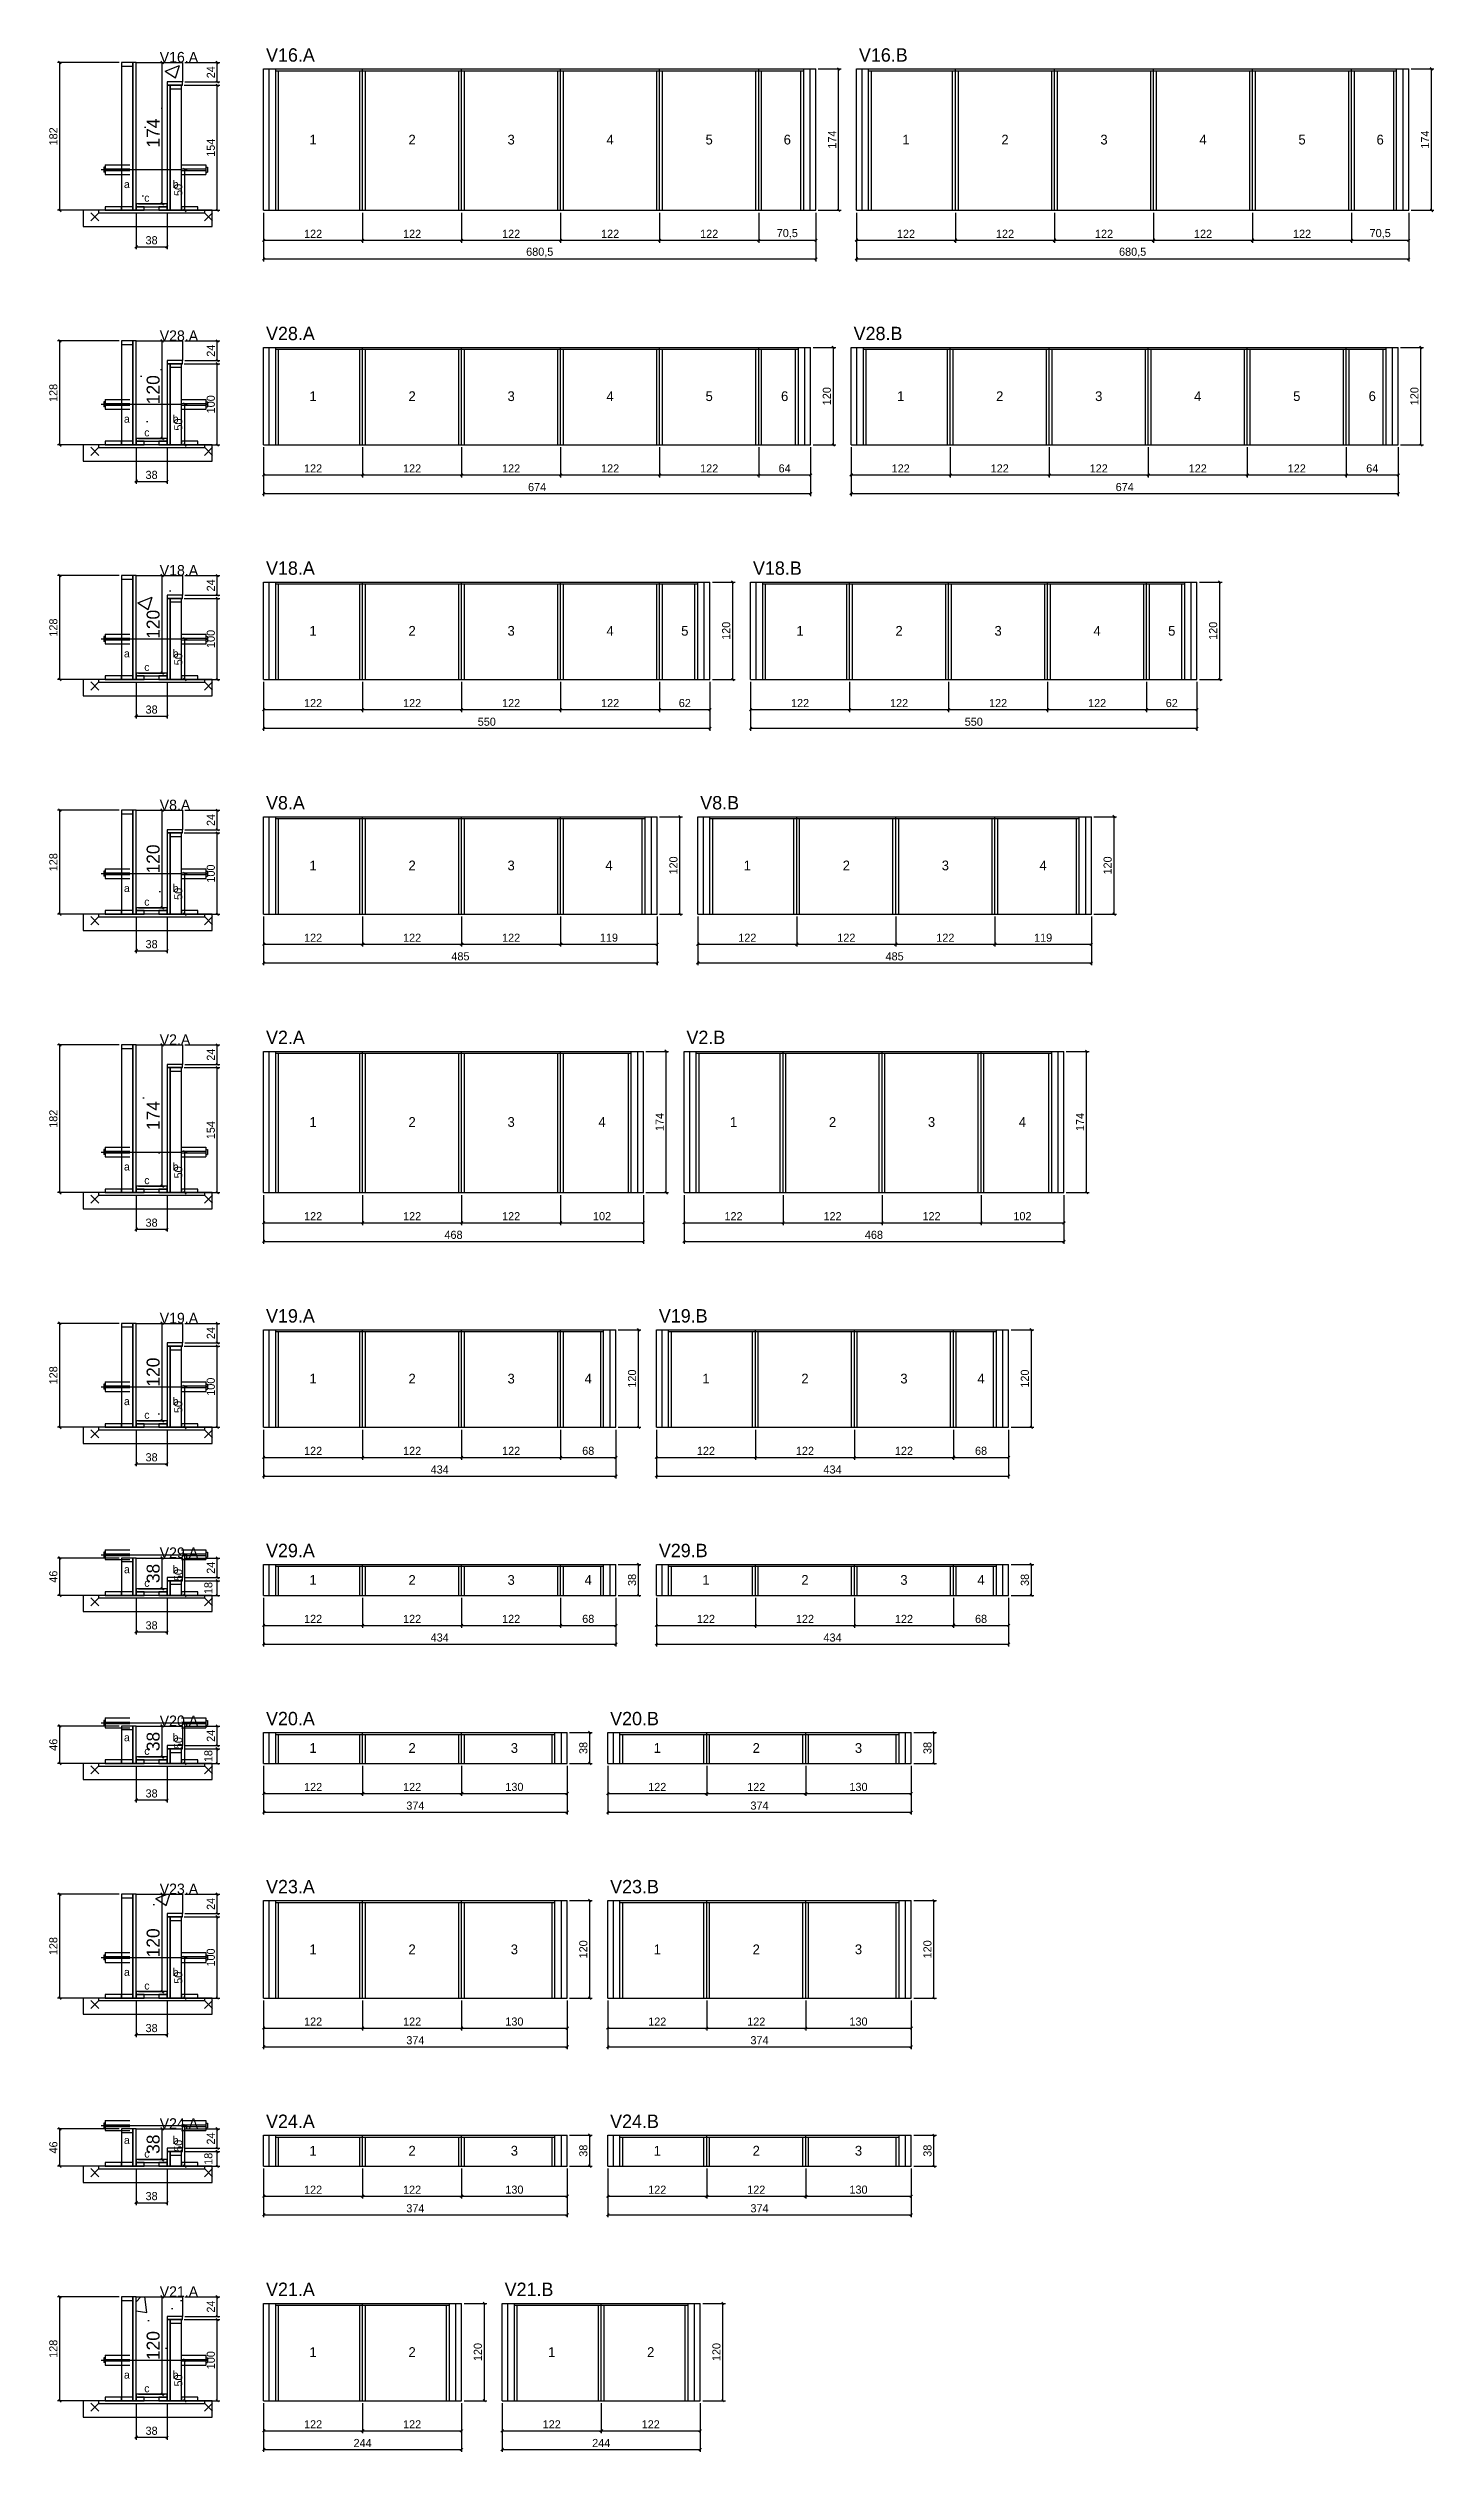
# Model space of a CAD drawing. Extents: x -69 to 3070, y -7854 to 1250.
# Drawn here: x -69 to 1639, y -4961 to -2000 of the extents above; entities that cross this region are included whole.
import ezdxf
from ezdxf.enums import TextEntityAlignment as Align

# ---------------------------------------------------------------- set-up
doc = ezdxf.new("R2010")
doc.units = 0
for name, color, linetype in [('5', 5, 'Continuous'), ('barrote', 126, 'Continuous'), ('CONCRETO', 251, 'Continuous'), ('COTA', 241, 'Continuous'), ('Cota Seção (2x)', 241, 'Continuous'), ('detalhes', 7, 'Continuous'), ('Hachura', 251, 'Continuous'), ('Madeira', 126, 'Continuous'), ('NOMENCLATURA', 7, 'Continuous'), ('Painéis', 200, 'Continuous'), ('presilha', 224, 'Continuous'), ('SARR_2.2x7', 40, 'Continuous'), ('SARR_3.5x7', 81, 'Continuous'), ('SCO-LAJ', 224, 'Continuous'), ('TENSOR', 224, 'Continuous'), ('Texto Seção', 7, 'Continuous')]:
    doc.layers.add(name, color=color, linetype=linetype)
doc.dimstyles.new('PAINEL', dxfattribs={"dimtxt": 10, "dimasz": 3, "dimexe": 3, "dimexo": 3, "dimgap": 3, "dimtad": 1, "dimblk": 'OBLIQUE', "dimblk1": 'OBLIQUE', "dimcen": 2.5, "dimclrd": 4, "dimclre": 4, "dimclrt": 240, "dimazin": 3, "dimtfac": 1, "dimtmove": 0, "dimatfit": 3})
doc.dimstyles.new('SECAO2X', dxfattribs={"dimtxt": 16, "dimasz": 3, "dimexe": 3, "dimexo": 3, "dimgap": 3, "dimtad": 1, "dimblk": 'OBLIQUE', "dimblk1": 'OBLIQUE', "dimcen": 2.5, "dimclrd": 4, "dimclre": 4, "dimclrt": 240, "dimazin": 3, "dimtfac": 1, "dimtmove": 0, "dimatfit": 3})

msp = doc.modelspace()

# ---------------------------------------------------------------- texts
at = {"layer": '5'}
for s, p in [('1', (258, -2113)), ('2', (380, -2113)), ('3', (502, -2113)), ('4', (624, -2113)), ('5', (746, -2113)), ('6', (842.25, -2113)), ('1', (988.5, -2113)), ('2', (1110.5, -2113)), ('3', (1232.5, -2113)), ('4', (1354.5, -2113)), ('5', (1476.5, -2113)), ('6', (1572.75, -2113)), ('1', (258, -2429)), ('2', (380, -2429)), ('3', (502, -2429)), ('4', (624, -2429)), ('5', (746, -2429)), ('6', (839, -2429)), ('1', (982, -2429)), ('2', (1104, -2429)), ('3', (1226, -2429)), ('4', (1348, -2429)), ('5', (1470, -2429)), ('6', (1563, -2429)), ('1', (258, -2718)), ('2', (380, -2718)), ('3', (502, -2718)), ('4', (624, -2718)), ('5', (716, -2718)), ('1', (858, -2718)), ('2', (980, -2718)), ('3', (1102, -2718)), ('4', (1224, -2718)), ('5', (1316, -2718)), ('1', (258, -3007)), ('2', (380, -3007)), ('3', (502, -3007)), ('4', (622.5, -3007)), ('1', (793, -3007)), ('2', (915, -3007)), ('3', (1037, -3007)), ('4', (1157.5, -3007)), ('1', (258, -3323)), ('2', (380, -3323)), ('3', (502, -3323)), ('4', (614, -3323)), ('1', (776, -3323)), ('2', (898, -3323)), ('3', (1020, -3323)), ('4', (1132, -3323)), ('1', (258, -3639)), ('2', (380, -3639)), ('3', (502, -3639)), ('4', (597, -3639)), ('1', (742, -3639)), ('2', (864, -3639)), ('3', (986, -3639)), ('4', (1081, -3639)), ('1', (258, -3887)), ('2', (380, -3887)), ('3', (502, -3887)), ('4', (597, -3887)), ('1', (742, -3887)), ('2', (864, -3887)), ('3', (986, -3887)), ('4', (1081, -3887)), ('1', (258, -4094)), ('2', (380, -4094)), ('3', (506, -4094)), ('1', (682, -4094)), ('2', (804, -4094)), ('3', (930, -4094)), ('1', (258, -4342)), ('2', (380, -4342)), ('3', (506, -4342)), ('1', (682, -4342)), ('2', (804, -4342)), ('3', (930, -4342)), ('1', (258, -4590)), ('2', (380, -4590)), ('3', (506, -4590)), ('1', (682, -4590)), ('2', (804, -4590)), ('3', (930, -4590)), ('1', (258, -4838)), ('2', (380, -4838)), ('1', (552, -4838)), ('2', (674, -4838))]:
    msp.add_text(s, height=12, dxfattribs=at).set_placement(p, align=Align.MIDDLE_CENTER)
at = {"layer": 'detalhes'}
for s, p in [('a', (25, -2172.7)), ('c', (50, -2189.5)), ('b', (85, -2172.7)), ('a', (25, -2461.7)), ('b', (85, -2461.7)), ('c', (50, -2478.5)), ('a', (25, -2750.7)), ('b', (85, -2750.7)), ('c', (50, -2767.5)), ('a', (25, -3039.7)), ('c', (50, -3056.5)), ('b', (85, -3039.7)), ('a', (25, -3382.7)), ('b', (85, -3382.7)), ('c', (50, -3399.5)), ('a', (25, -3671.7)), ('b', (85, -3671.7)), ('c', (50, -3688.5)), ('a', (25, -3878.7)), ('b', (85, -3878.7)), ('c', (50, -3895.5)), ('a', (25, -4085.7)), ('b', (85, -4085.7)), ('c', (50, -4102.5)), ('a', (25, -4374.7)), ('b', (85, -4374.7)), ('c', (50, -4391.5)), ('a', (25, -4581.7)), ('b', (85, -4581.7)), ('c', (50, -4598.5)), ('a', (25, -4870.7)), ('c', (50, -4887.5)), ('b', (85, -4870.7))]:
    msp.add_text(s, height=9.6, dxfattribs=at).set_placement(p)
at = {"layer": 'NOMENCLATURA'}
for s, p in [('V16.A', (200, -2017)), ('V16.B', (930.5, -2017)), ('V28.A', (200, -2360)), ('V28.B', (924, -2360)), ('V18.A', (200, -2649)), ('V18.B', (800, -2649)), ('V8.A', (200, -2938)), ('V8.B', (735, -2938)), ('V2.A', (200, -3227)), ('V2.B', (718, -3227)), ('V19.A', (200, -3570)), ('V19.B', (684, -3570)), ('V29.A', (200, -3859)), ('V29.B', (684, -3859)), ('V20.A', (200, -4066)), ('V20.B', (624, -4066)), ('V23.A', (200, -4273)), ('V23.B', (624, -4273)), ('V24.A', (200, -4562)), ('V24.B', (624, -4562)), ('V21.A', (200, -4769)), ('V21.B', (494, -4769))]:
    msp.add_text(s, height=16.5, dxfattribs=at).set_placement(p)
at = {"layer": 'Texto Seção'}
for s, p in [('V16.A', (69, -2018)), ('V28.A', (69, -2361)), ('V18.A', (69, -2650)), ('V8.A', (69, -2939)), ('V2.A', (69, -3228)), ('V19.A', (69, -3571)), ('V29.A', (69, -3860)), ('V20.A', (69, -4067)), ('V23.A', (69, -4274)), ('V24.A', (69, -4563)), ('V21.A', (69, -4770))]:
    msp.add_text(s, height=13, dxfattribs=at).set_placement(p)

# ---------------------------------------------------------------- blocks, each defined once
blk = doc.blocks.new('_OBLIQUE')
at = {"color": 0, "linetype": 'BYBLOCK'}
blk.add_line((-0.5, -0.5), (0.5, 0.5), dxfattribs=at)

# ---------------------------------------------------------------- dimensions: what is measured, and where the dimension line sits
at = {"layer": 'COTA'}
for base, p1, p2 in [((-54, -2200), (2, -2200), (22, -2018)), ((140, -2042), (97, -2042), (97, -2018)), ((905.5, -2200), (877.5, -2200), (877.5, -2026)), ((1636, -2200), (1608, -2200), (1608, -2026)), ((140, -2200), (96, -2200), (96, -2046)), ((100, -2200), (96, -2200), (96, -2150)), ((-54, -2489), (2, -2489), (22, -2361)), ((140, -2385), (97, -2385), (97, -2361)), ((899, -2489), (871, -2489), (871, -2369)), ((1623, -2489), (1595, -2489), (1595, -2369)), ((140, -2489), (96, -2489), (96, -2389)), ((100, -2489), (96, -2489), (96, -2439)), ((-54, -2778), (2, -2778), (22, -2650)), ((140, -2674), (97, -2674), (97, -2650)), ((775, -2778), (747, -2778), (747, -2658)), ((1375, -2778), (1347, -2778), (1347, -2658)), ((140, -2778), (96, -2778), (96, -2678)), ((100, -2778), (96, -2778), (96, -2728)), ((-54, -3067), (2, -3067), (22, -2939)), ((140, -2963), (97, -2963), (97, -2939)), ((710, -3067), (682, -3067), (682, -2947)), ((1245, -3067), (1217, -3067), (1217, -2947)), ((140, -3067), (96, -3067), (96, -2967)), ((100, -3067), (96, -3067), (96, -3017)), ((-54, -3410), (2, -3410), (22, -3228)), ((140, -3252), (97, -3252), (97, -3228)), ((140, -3410), (96, -3410), (96, -3256)), ((693, -3410), (665, -3410), (665, -3236)), ((1211, -3410), (1183, -3410), (1183, -3236)), ((100, -3410), (96, -3410), (96, -3360)), ((-54, -3699), (2, -3699), (22, -3571)), ((140, -3595), (97, -3595), (97, -3571)), ((659, -3699), (631, -3699), (631, -3579)), ((1143, -3699), (1115, -3699), (1115, -3579)), ((140, -3699), (96, -3699), (96, -3599)), ((100, -3699), (96, -3699), (96, -3649)), ((-54, -3906), (2, -3906), (22, -3860)), ((100, -3906), (96, -3906), (96, -3856)), ((140, -3884), (97, -3884), (97, -3860)), ((659, -3906), (631, -3906), (631, -3868)), ((1143, -3906), (1115, -3906), (1115, -3868)), ((140, -3906), (96, -3906), (96, -3888)), ((-54, -4113), (2, -4113), (22, -4067)), ((100, -4113), (96, -4113), (96, -4063)), ((140, -4091), (97, -4091), (97, -4067)), ((599, -4113), (571, -4113), (571, -4075)), ((1023, -4113), (995, -4113), (995, -4075)), ((140, -4113), (96, -4113), (96, -4095)), ((-54, -4402), (2, -4402), (22, -4274)), ((140, -4298), (97, -4298), (97, -4274)), ((599, -4402), (571, -4402), (571, -4282)), ((1023, -4402), (995, -4402), (995, -4282)), ((140, -4402), (96, -4402), (96, -4302)), ((100, -4402), (96, -4402), (96, -4352)), ((100, -4609), (96, -4609), (96, -4559)), ((-54, -4609), (2, -4609), (22, -4563)), ((140, -4587), (97, -4587), (97, -4563)), ((599, -4609), (571, -4609), (571, -4571)), ((1023, -4609), (995, -4609), (995, -4571)), ((140, -4609), (96, -4609), (96, -4591)), ((-54, -4898), (2, -4898), (22, -4770)), ((140, -4794), (97, -4794), (97, -4770)), ((469, -4898), (441, -4898), (441, -4778)), ((763, -4898), (735, -4898), (735, -4778)), ((140, -4898), (96, -4898), (96, -4798)), ((100, -4898), (96, -4898), (96, -4848))]:
    msp.add_linear_dim(base=base, p1=p1, p2=p2, angle=90, dimstyle='PAINEL', dxfattribs=at).render()
for base, p1, p2 in [((40, -2245), (40, -2200), (78, -2200)), ((197, -2237), (197, -2200), (319, -2200)), ((197, -2260), (197, -2200), (877.5, -2200)), ((319, -2237), (319, -2200), (441, -2200)), ((441, -2237), (441, -2200), (563, -2200)), ((563, -2237), (563, -2200), (685, -2200)), ((685, -2237), (685, -2200), (807, -2200)), ((807, -2237), (807, -2200), (877.5, -2200)), ((927.5, -2237), (927.5, -2200), (1049.5, -2200)), ((927.5, -2260), (927.5, -2200), (1608, -2200)), ((1049.5, -2237), (1049.5, -2200), (1171.5, -2200)), ((1171.5, -2237), (1171.5, -2200), (1293.5, -2200)), ((1293.5, -2237), (1293.5, -2200), (1415.5, -2200)), ((1415.5, -2237), (1415.5, -2200), (1537.5, -2200)), ((1537.5, -2237), (1537.5, -2200), (1608, -2200)), ((40, -2534), (40, -2489), (78, -2489)), ((197, -2526), (197, -2489), (319, -2489)), ((197, -2549), (197, -2489), (871, -2489)), ((319, -2526), (319, -2489), (441, -2489)), ((441, -2526), (441, -2489), (563, -2489)), ((563, -2526), (563, -2489), (685, -2489)), ((685, -2526), (685, -2489), (807, -2489)), ((807, -2526), (807, -2489), (871, -2489)), ((921, -2526), (921, -2489), (1043, -2489)), ((921, -2549), (921, -2489), (1595, -2489)), ((1043, -2526), (1043, -2489), (1165, -2489)), ((1165, -2526), (1165, -2489), (1287, -2489)), ((1287, -2526), (1287, -2489), (1409, -2489)), ((1409, -2526), (1409, -2489), (1531, -2489)), ((1531, -2526), (1531, -2489), (1595, -2489)), ((40, -2823), (40, -2778), (78, -2778)), ((197, -2815), (197, -2778), (319, -2778)), ((197, -2838), (197, -2778), (747, -2778)), ((319, -2815), (319, -2778), (441, -2778)), ((441, -2815), (441, -2778), (563, -2778)), ((563, -2815), (563, -2778), (685, -2778)), ((685, -2815), (685, -2778), (747, -2778)), ((797, -2815), (797, -2778), (919, -2778)), ((797, -2838), (797, -2778), (1347, -2778)), ((919, -2815), (919, -2778), (1041, -2778)), ((1041, -2815), (1041, -2778), (1163, -2778)), ((1163, -2815), (1163, -2778), (1285, -2778)), ((1285, -2815), (1285, -2778), (1347, -2778)), ((40, -3112), (40, -3067), (78, -3067)), ((197, -3104), (197, -3067), (319, -3067)), ((197, -3127), (197, -3067), (682, -3067)), ((319, -3104), (319, -3067), (441, -3067)), ((441, -3104), (441, -3067), (563, -3067)), ((563, -3104), (563, -3067), (682, -3067)), ((732, -3104), (732, -3067), (854, -3067)), ((732, -3127), (732, -3067), (1217, -3067)), ((854, -3104), (854, -3067), (976, -3067)), ((976, -3104), (976, -3067), (1098, -3067)), ((1098, -3104), (1098, -3067), (1217, -3067)), ((40, -3455), (40, -3410), (78, -3410)), ((197, -3447), (197, -3410), (319, -3410)), ((197, -3470), (197, -3410), (665, -3410)), ((319, -3447), (319, -3410), (441, -3410)), ((441, -3447), (441, -3410), (563, -3410)), ((563, -3447), (563, -3410), (665, -3410)), ((715, -3447), (715, -3410), (837, -3410)), ((715, -3470), (715, -3410), (1183, -3410)), ((837, -3447), (837, -3410), (959, -3410)), ((959, -3447), (959, -3410), (1081, -3410)), ((1081, -3447), (1081, -3410), (1183, -3410)), ((40, -3744), (40, -3699), (78, -3699)), ((197, -3736), (197, -3699), (319, -3699)), ((197, -3759), (197, -3699), (631, -3699)), ((319, -3736), (319, -3699), (441, -3699)), ((441, -3736), (441, -3699), (563, -3699)), ((563, -3736), (563, -3699), (631, -3699)), ((681, -3736), (681, -3699), (803, -3699)), ((681, -3759), (681, -3699), (1115, -3699)), ((803, -3736), (803, -3699), (925, -3699)), ((925, -3736), (925, -3699), (1047, -3699)), ((1047, -3736), (1047, -3699), (1115, -3699)), ((40, -3951), (40, -3906), (78, -3906)), ((197, -3943), (197, -3906), (319, -3906)), ((197, -3966), (197, -3906), (631, -3906)), ((319, -3943), (319, -3906), (441, -3906)), ((441, -3943), (441, -3906), (563, -3906)), ((563, -3943), (563, -3906), (631, -3906)), ((681, -3943), (681, -3906), (803, -3906)), ((681, -3966), (681, -3906), (1115, -3906)), ((803, -3943), (803, -3906), (925, -3906)), ((925, -3943), (925, -3906), (1047, -3906)), ((1047, -3943), (1047, -3906), (1115, -3906)), ((40, -4158), (40, -4113), (78, -4113)), ((197, -4150), (197, -4113), (319, -4113)), ((197, -4173), (197, -4113), (571, -4113)), ((319, -4150), (319, -4113), (441, -4113)), ((441, -4150), (441, -4113), (571, -4113)), ((621, -4150), (621, -4113), (743, -4113)), ((621, -4173), (621, -4113), (995, -4113)), ((743, -4150), (743, -4113), (865, -4113)), ((865, -4150), (865, -4113), (995, -4113)), ((40, -4447), (40, -4402), (78, -4402)), ((197, -4439), (197, -4402), (319, -4402)), ((197, -4462), (197, -4402), (571, -4402)), ((319, -4439), (319, -4402), (441, -4402)), ((441, -4439), (441, -4402), (571, -4402)), ((621, -4439), (621, -4402), (743, -4402)), ((621, -4462), (621, -4402), (995, -4402)), ((743, -4439), (743, -4402), (865, -4402)), ((865, -4439), (865, -4402), (995, -4402)), ((40, -4654), (40, -4609), (78, -4609)), ((197, -4646), (197, -4609), (319, -4609)), ((197, -4669), (197, -4609), (571, -4609)), ((319, -4646), (319, -4609), (441, -4609)), ((441, -4646), (441, -4609), (571, -4609)), ((621, -4646), (621, -4609), (743, -4609)), ((621, -4669), (621, -4609), (995, -4609)), ((743, -4646), (743, -4609), (865, -4609)), ((865, -4646), (865, -4609), (995, -4609)), ((40, -4943), (40, -4898), (78, -4898)), ((197, -4935), (197, -4898), (319, -4898)), ((197, -4958), (197, -4898), (441, -4898)), ((319, -4935), (319, -4898), (441, -4898)), ((491, -4935), (491, -4898), (613, -4898)), ((491, -4958), (491, -4898), (735, -4898)), ((613, -4935), (613, -4898), (735, -4898))]:
    msp.add_linear_dim(base=base, p1=p1, p2=p2, dimstyle='PAINEL', dxfattribs=at).render()
at = {"layer": 'Cota Seção (2x)'}
for base, p1, p2 in [((72, -2192), (40, -2192), (40, -2018)), ((72, -2481), (40, -2481), (40, -2361)), ((72, -2770), (40, -2770), (40, -2650)), ((72, -3059), (40, -3059), (40, -2939)), ((72, -3402), (40, -3402), (40, -3228)), ((72, -3691), (40, -3691), (40, -3571)), ((72, -3898), (40, -3898), (40, -3860)), ((72, -4105), (40, -4105), (40, -4067)), ((72, -4394), (40, -4394), (40, -4274)), ((72, -4601), (40, -4601), (40, -4563)), ((72, -4890), (40, -4890), (40, -4770))]:
    msp.add_linear_dim(base=base, p1=p1, p2=p2, angle=90, dimstyle='SECAO2X', dxfattribs=at).render()

# ---------------------------------------------------------------- hatches: boundary and pattern name
at = {"layer": 'Hachura'}
h = msp.add_hatch(dxfattribs=at)
h.set_pattern_fill('AR-CONC')
h.paths.add_polyline_path([(40, -2192), (40, -2018), (97, -2018), (97, -2042), (78, -2042), (78, -2192)])
h = msp.add_hatch(dxfattribs=at)
h.set_pattern_fill('AR-CONC')
h.paths.add_polyline_path([(40, -2481), (40, -2361), (97, -2361), (97, -2385), (78, -2385), (78, -2481)])
h = msp.add_hatch(dxfattribs=at)
h.set_pattern_fill('AR-CONC')
h.paths.add_polyline_path([(40, -2770), (40, -2650), (97, -2650), (97, -2674), (78, -2674), (78, -2770)])
h = msp.add_hatch(dxfattribs=at)
h.set_pattern_fill('AR-CONC')
h.paths.add_polyline_path([(40, -3059), (40, -2939), (97, -2939), (97, -2963), (78, -2963), (78, -3059)])
h = msp.add_hatch(dxfattribs=at)
h.set_pattern_fill('AR-CONC')
h.paths.add_polyline_path([(40, -3402), (40, -3228), (97, -3228), (97, -3252), (78, -3252), (78, -3402)])
h = msp.add_hatch(dxfattribs=at)
h.set_pattern_fill('AR-CONC')
h.paths.add_polyline_path([(40, -3691), (40, -3571), (97, -3571), (97, -3595), (78, -3595), (78, -3691)])
h = msp.add_hatch(dxfattribs=at)
h.set_pattern_fill('AR-CONC')
h.paths.add_polyline_path([(40, -3898), (40, -3860), (97, -3860), (97, -3884), (78, -3884), (78, -3898)])
h = msp.add_hatch(dxfattribs=at)
h.set_pattern_fill('AR-CONC')
h.paths.add_polyline_path([(40, -4105), (40, -4067), (97, -4067), (97, -4091), (78, -4091), (78, -4105)])
h = msp.add_hatch(dxfattribs=at)
h.set_pattern_fill('AR-CONC')
h.paths.add_polyline_path([(40, -4394), (40, -4274), (97, -4274), (97, -4298), (78, -4298), (78, -4394)])
h = msp.add_hatch(dxfattribs=at)
h.set_pattern_fill('AR-CONC')
h.paths.add_polyline_path([(40, -4601), (40, -4563), (97, -4563), (97, -4587), (78, -4587), (78, -4601)])
h = msp.add_hatch(dxfattribs=at)
h.set_pattern_fill('AR-CONC')
h.paths.add_polyline_path([(40, -4890), (40, -4770), (97, -4770), (97, -4794), (78, -4794), (78, -4890)])

# ---------------------------------------------------------------- linework, layer by layer
for p, q in [((0, -2147), (0, -2153)), ((2, -2147), (0, -2147)), ((2, -2153), (0, -2153)), ((2, -2144), (32, -2144)), ((2, -2144), (2, -2156)), ((2, -2149), (32, -2149)), ((2, -2151), (32, -2151)), ((2, -2156), (32, -2156)), ((96, -2144), (126, -2144)), ((96, -2149), (126, -2149)), ((96, -2151), (126, -2151)), ((96, -2156), (126, -2156)), ((126, -2144), (126, -2156)), ((126, -2147), (128, -2147)), ((126, -2153), (128, -2153)), ((128, -2147), (128, -2153)), ((0, -2436), (0, -2442)), ((2, -2436), (0, -2436)), ((2, -2442), (0, -2442)), ((2, -2433), (32, -2433)), ((2, -2433), (2, -2445)), ((2, -2438), (32, -2438)), ((2, -2440), (32, -2440)), ((2, -2445), (32, -2445)), ((96, -2433), (126, -2433)), ((96, -2438), (126, -2438)), ((96, -2440), (126, -2440)), ((96, -2445), (126, -2445)), ((126, -2433), (126, -2445)), ((126, -2436), (128, -2436)), ((126, -2442), (128, -2442)), ((128, -2436), (128, -2442)), ((2, -2722), (32, -2722)), ((2, -2722), (2, -2734)), ((96, -2722), (126, -2722)), ((126, -2722), (126, -2734)), ((0, -2725), (0, -2731)), ((2, -2725), (0, -2725)), ((2, -2731), (0, -2731)), ((2, -2727), (32, -2727)), ((2, -2729), (32, -2729)), ((2, -2734), (32, -2734)), ((96, -2727), (126, -2727)), ((96, -2729), (126, -2729)), ((96, -2734), (126, -2734)), ((126, -2725), (128, -2725)), ((126, -2731), (128, -2731)), ((128, -2725), (128, -2731)), ((0, -3014), (0, -3020)), ((2, -3014), (0, -3014)), ((2, -3011), (32, -3011)), ((2, -3011), (2, -3023)), ((2, -3016), (32, -3016)), ((2, -3018), (32, -3018)), ((96, -3011), (126, -3011)), ((96, -3016), (126, -3016)), ((96, -3018), (126, -3018)), ((126, -3011), (126, -3023)), ((126, -3014), (128, -3014)), ((128, -3014), (128, -3020)), ((2, -3020), (0, -3020)), ((2, -3023), (32, -3023)), ((96, -3023), (126, -3023)), ((126, -3020), (128, -3020)), ((0, -3357), (0, -3363)), ((2, -3357), (0, -3357)), ((2, -3363), (0, -3363)), ((2, -3354), (32, -3354)), ((2, -3354), (2, -3366)), ((2, -3359), (32, -3359)), ((2, -3361), (32, -3361)), ((2, -3366), (32, -3366)), ((96, -3354), (126, -3354)), ((96, -3359), (126, -3359)), ((96, -3361), (126, -3361)), ((96, -3366), (126, -3366)), ((126, -3354), (126, -3366)), ((126, -3357), (128, -3357)), ((126, -3363), (128, -3363)), ((128, -3357), (128, -3363)), ((0, -3646), (0, -3652)), ((2, -3646), (0, -3646)), ((2, -3652), (0, -3652)), ((2, -3643), (32, -3643)), ((2, -3643), (2, -3655)), ((2, -3648), (32, -3648)), ((2, -3650), (32, -3650)), ((2, -3655), (32, -3655)), ((96, -3643), (126, -3643)), ((96, -3648), (126, -3648)), ((96, -3650), (126, -3650)), ((96, -3655), (126, -3655)), ((126, -3643), (126, -3655)), ((126, -3646), (128, -3646)), ((126, -3652), (128, -3652)), ((128, -3646), (128, -3652)), ((0, -3853), (0, -3859)), ((2, -3853), (0, -3853)), ((2, -3859), (0, -3859)), ((2, -3850), (32, -3850)), ((2, -3850), (2, -3862)), ((2, -3855), (32, -3855)), ((2, -3857), (32, -3857)), ((2, -3862), (32, -3862)), ((96, -3850), (126, -3850)), ((96, -3855), (126, -3855)), ((96, -3857), (126, -3857)), ((96, -3862), (126, -3862)), ((126, -3850), (126, -3862)), ((126, -3853), (128, -3853)), ((126, -3859), (128, -3859)), ((128, -3853), (128, -3859)), ((0, -4060), (0, -4066)), ((2, -4060), (0, -4060)), ((2, -4066), (0, -4066)), ((2, -4057), (32, -4057)), ((2, -4057), (2, -4069)), ((2, -4062), (32, -4062)), ((2, -4064), (32, -4064)), ((2, -4069), (32, -4069)), ((96, -4057), (126, -4057)), ((96, -4062), (126, -4062)), ((96, -4064), (126, -4064)), ((96, -4069), (126, -4069)), ((126, -4057), (126, -4069)), ((126, -4060), (128, -4060)), ((126, -4066), (128, -4066)), ((128, -4060), (128, -4066)), ((0, -4349), (0, -4355)), ((2, -4349), (0, -4349)), ((2, -4346), (32, -4346)), ((2, -4346), (2, -4358)), ((2, -4351), (32, -4351)), ((96, -4346), (126, -4346)), ((96, -4351), (126, -4351)), ((126, -4346), (126, -4358)), ((126, -4349), (128, -4349)), ((128, -4349), (128, -4355)), ((2, -4355), (0, -4355)), ((2, -4353), (32, -4353)), ((2, -4358), (32, -4358)), ((96, -4353), (126, -4353)), ((96, -4358), (126, -4358)), ((126, -4355), (128, -4355)), ((0, -4556), (0, -4562)), ((2, -4556), (0, -4556)), ((2, -4553), (32, -4553)), ((2, -4553), (2, -4565)), ((2, -4558), (32, -4558)), ((96, -4553), (126, -4553)), ((96, -4558), (126, -4558)), ((126, -4553), (126, -4565)), ((126, -4556), (128, -4556)), ((128, -4556), (128, -4562)), ((2, -4562), (0, -4562)), ((2, -4560), (32, -4560)), ((2, -4565), (32, -4565)), ((96, -4560), (126, -4560)), ((96, -4565), (126, -4565)), ((126, -4562), (128, -4562)), ((0, -4845), (0, -4851)), ((2, -4845), (0, -4845)), ((2, -4851), (0, -4851)), ((2, -4842), (32, -4842)), ((2, -4842), (2, -4854)), ((2, -4847), (32, -4847)), ((2, -4849), (32, -4849)), ((2, -4854), (32, -4854)), ((96, -4842), (126, -4842)), ((96, -4847), (126, -4847)), ((96, -4849), (126, -4849)), ((96, -4854), (126, -4854)), ((126, -4842), (126, -4854)), ((126, -4845), (128, -4845)), ((126, -4851), (128, -4851)), ((128, -4845), (128, -4851))]:
    msp.add_line(p, q)
at = {"layer": 'barrote'}
for points in [[(-25.5, -2220), (133.5, -2220), (133.5, -2200), (-25.5, -2200)], [(-25.5, -2509), (133.5, -2509), (133.5, -2489), (-25.5, -2489)], [(-25.5, -2798), (133.5, -2798), (133.5, -2778), (-25.5, -2778)], [(-25.5, -3087), (133.5, -3087), (133.5, -3067), (-25.5, -3067)], [(-25.5, -3430), (133.5, -3430), (133.5, -3410), (-25.5, -3410)], [(-25.5, -3719), (133.5, -3719), (133.5, -3699), (-25.5, -3699)], [(-25.5, -3926), (133.5, -3926), (133.5, -3906), (-25.5, -3906)], [(-25.5, -4133), (133.5, -4133), (133.5, -4113), (-25.5, -4113)], [(-25.5, -4422), (133.5, -4422), (133.5, -4402), (-25.5, -4402)], [(-25.5, -4629), (133.5, -4629), (133.5, -4609), (-25.5, -4609)], [(-25.5, -4918), (133.5, -4918), (133.5, -4898), (-25.5, -4898)]]:
    msp.add_lwpolyline(points, close=True, dxfattribs=at)
at = {"layer": 'CONCRETO'}
for points in [[(40, -2192), (40, -2018), (97, -2018), (97, -2042), (78, -2042), (78, -2192)], [(40, -2481), (40, -2361), (97, -2361), (97, -2385), (78, -2385), (78, -2481)], [(40, -2770), (40, -2650), (97, -2650), (97, -2674), (78, -2674), (78, -2770)], [(40, -3059), (40, -2939), (97, -2939), (97, -2963), (78, -2963), (78, -3059)], [(40, -3402), (40, -3228), (97, -3228), (97, -3252), (78, -3252), (78, -3402)], [(40, -3691), (40, -3571), (97, -3571), (97, -3595), (78, -3595), (78, -3691)], [(40, -3898), (40, -3860), (97, -3860), (97, -3884), (78, -3884), (78, -3898)], [(40, -4105), (40, -4067), (97, -4067), (97, -4091), (78, -4091), (78, -4105)], [(40, -4394), (40, -4274), (97, -4274), (97, -4298), (78, -4298), (78, -4394)], [(40, -4601), (40, -4563), (97, -4563), (97, -4587), (78, -4587), (78, -4601)], [(40, -4890), (40, -4770), (97, -4770), (97, -4794), (78, -4794), (78, -4890)]]:
    msp.add_lwpolyline(points, close=True, dxfattribs=at)
at = {"layer": 'Madeira'}
for points in [[(22, -2200), (36, -2200), (36, -2018), (22, -2018)], [(22, -2022.4), (36, -2022.4), (36, -2018), (22, -2018)], [(82, -2200), (96, -2200), (96, -2046), (82, -2046)], [(82, -2050.4), (96, -2050.4), (96, -2046), (82, -2046)], [(2, -2200), (22, -2200), (22, -2195.6), (2, -2195.6)], [(22, -2200), (36, -2200), (36, -2195.6), (22, -2195.6)], [(40, -2200), (50, -2200), (50, -2195.6), (40, -2195.6)], [(68, -2200), (78, -2200), (78, -2195.6), (68, -2195.6)], [(96, -2200), (116, -2200), (116, -2195.6), (96, -2195.6)], [(22, -2489), (36, -2489), (36, -2361), (22, -2361)], [(22, -2365.4), (36, -2365.4), (36, -2361), (22, -2361)], [(82, -2489), (96, -2489), (96, -2389), (82, -2389)], [(82, -2393.4), (96, -2393.4), (96, -2389), (82, -2389)], [(2, -2489), (22, -2489), (22, -2484.6), (2, -2484.6)], [(22, -2489), (36, -2489), (36, -2484.6), (22, -2484.6)], [(40, -2489), (50, -2489), (50, -2484.6), (40, -2484.6)], [(68, -2489), (78, -2489), (78, -2484.6), (68, -2484.6)], [(96, -2489), (116, -2489), (116, -2484.6), (96, -2484.6)], [(22, -2778), (36, -2778), (36, -2650), (22, -2650)], [(22, -2654.4), (36, -2654.4), (36, -2650), (22, -2650)], [(82, -2778), (96, -2778), (96, -2678), (82, -2678)], [(82, -2682.4), (96, -2682.4), (96, -2678), (82, -2678)], [(2, -2778), (22, -2778), (22, -2773.6), (2, -2773.6)], [(22, -2778), (36, -2778), (36, -2773.6), (22, -2773.6)], [(40, -2778), (50, -2778), (50, -2773.6), (40, -2773.6)], [(68, -2778), (78, -2778), (78, -2773.6), (68, -2773.6)], [(96, -2778), (116, -2778), (116, -2773.6), (96, -2773.6)], [(22, -3067), (36, -3067), (36, -2939), (22, -2939)], [(22, -2943.4), (36, -2943.4), (36, -2939), (22, -2939)], [(82, -3067), (96, -3067), (96, -2967), (82, -2967)], [(82, -2971.4), (96, -2971.4), (96, -2967), (82, -2967)], [(2, -3067), (22, -3067), (22, -3062.6), (2, -3062.6)], [(22, -3067), (36, -3067), (36, -3062.6), (22, -3062.6)], [(40, -3067), (50, -3067), (50, -3062.6), (40, -3062.6)], [(68, -3067), (78, -3067), (78, -3062.6), (68, -3062.6)], [(96, -3067), (116, -3067), (116, -3062.6), (96, -3062.6)], [(22, -3410), (36, -3410), (36, -3228), (22, -3228)], [(22, -3232.4), (36, -3232.4), (36, -3228), (22, -3228)], [(82, -3410), (96, -3410), (96, -3256), (82, -3256)], [(82, -3260.4), (96, -3260.4), (96, -3256), (82, -3256)], [(2, -3410), (22, -3410), (22, -3405.6), (2, -3405.6)], [(22, -3410), (36, -3410), (36, -3405.6), (22, -3405.6)], [(40, -3410), (50, -3410), (50, -3405.6), (40, -3405.6)], [(68, -3410), (78, -3410), (78, -3405.6), (68, -3405.6)], [(96, -3410), (116, -3410), (116, -3405.6), (96, -3405.6)], [(22, -3699), (36, -3699), (36, -3571), (22, -3571)], [(22, -3575.4), (36, -3575.4), (36, -3571), (22, -3571)], [(82, -3699), (96, -3699), (96, -3599), (82, -3599)], [(82, -3603.4), (96, -3603.4), (96, -3599), (82, -3599)], [(2, -3699), (22, -3699), (22, -3694.6), (2, -3694.6)], [(22, -3699), (36, -3699), (36, -3694.6), (22, -3694.6)], [(40, -3699), (50, -3699), (50, -3694.6), (40, -3694.6)], [(68, -3699), (78, -3699), (78, -3694.6), (68, -3694.6)], [(96, -3699), (116, -3699), (116, -3694.6), (96, -3694.6)], [(22, -3906), (36, -3906), (36, -3860), (22, -3860)], [(22, -3864.4), (36, -3864.4), (36, -3860), (22, -3860)], [(2, -3906), (22, -3906), (22, -3901.6), (2, -3901.6)], [(22, -3906), (36, -3906), (36, -3901.6), (22, -3901.6)], [(40, -3906), (50, -3906), (50, -3901.6), (40, -3901.6)], [(68, -3906), (78, -3906), (78, -3901.6), (68, -3901.6)], [(82, -3906), (96, -3906), (96, -3888), (82, -3888)], [(82, -3892.4), (96, -3892.4), (96, -3888), (82, -3888)], [(96, -3906), (116, -3906), (116, -3901.6), (96, -3901.6)], [(22, -4113), (36, -4113), (36, -4067), (22, -4067)], [(22, -4071.4), (36, -4071.4), (36, -4067), (22, -4067)], [(2, -4113), (22, -4113), (22, -4108.6), (2, -4108.6)], [(22, -4113), (36, -4113), (36, -4108.6), (22, -4108.6)], [(40, -4113), (50, -4113), (50, -4108.6), (40, -4108.6)], [(68, -4113), (78, -4113), (78, -4108.6), (68, -4108.6)], [(82, -4113), (96, -4113), (96, -4095), (82, -4095)], [(82, -4099.4), (96, -4099.4), (96, -4095), (82, -4095)], [(96, -4113), (116, -4113), (116, -4108.6), (96, -4108.6)], [(22, -4402), (36, -4402), (36, -4274), (22, -4274)], [(22, -4278.4), (36, -4278.4), (36, -4274), (22, -4274)], [(82, -4402), (96, -4402), (96, -4302), (82, -4302)], [(82, -4306.4), (96, -4306.4), (96, -4302), (82, -4302)], [(2, -4402), (22, -4402), (22, -4397.6), (2, -4397.6)], [(22, -4402), (36, -4402), (36, -4397.6), (22, -4397.6)], [(40, -4402), (50, -4402), (50, -4397.6), (40, -4397.6)], [(68, -4402), (78, -4402), (78, -4397.6), (68, -4397.6)], [(96, -4402), (116, -4402), (116, -4397.6), (96, -4397.6)], [(22, -4609), (36, -4609), (36, -4563), (22, -4563)], [(22, -4567.4), (36, -4567.4), (36, -4563), (22, -4563)], [(2, -4609), (22, -4609), (22, -4604.6), (2, -4604.6)], [(22, -4609), (36, -4609), (36, -4604.6), (22, -4604.6)], [(40, -4609), (50, -4609), (50, -4604.6), (40, -4604.6)], [(68, -4609), (78, -4609), (78, -4604.6), (68, -4604.6)], [(82, -4609), (96, -4609), (96, -4591), (82, -4591)], [(82, -4595.4), (96, -4595.4), (96, -4591), (82, -4591)], [(96, -4609), (116, -4609), (116, -4604.6), (96, -4604.6)], [(22, -4898), (36, -4898), (36, -4770), (22, -4770)], [(22, -4774.4), (36, -4774.4), (36, -4770), (22, -4770)], [(82, -4898), (96, -4898), (96, -4798), (82, -4798)], [(82, -4802.4), (96, -4802.4), (96, -4798), (82, -4798)], [(2, -4898), (22, -4898), (22, -4893.6), (2, -4893.6)], [(22, -4898), (36, -4898), (36, -4893.6), (22, -4893.6)], [(40, -4898), (50, -4898), (50, -4893.6), (40, -4893.6)], [(68, -4898), (78, -4898), (78, -4893.6), (68, -4893.6)], [(96, -4898), (116, -4898), (116, -4893.6), (96, -4893.6)]]:
    msp.add_lwpolyline(points, close=True, dxfattribs=at)
at = {"layer": 'Painéis'}
for p, q in [((197, -2026), (319, -2026)), ((197, -2200), (197, -2026)), ((319, -2200), (319, -2026)), ((319, -2026), (441, -2026)), ((319, -2200), (319, -2026)), ((441, -2200), (441, -2026)), ((441, -2026), (563, -2026)), ((441, -2200), (441, -2026)), ((563, -2200), (563, -2026)), ((563, -2026), (685, -2026)), ((563, -2200), (563, -2026)), ((685, -2200), (685, -2026)), ((685, -2026), (807, -2026)), ((685, -2200), (685, -2026)), ((807, -2200), (807, -2026)), ((807, -2026), (877.5, -2026)), ((807, -2200), (807, -2026)), ((877.5, -2200), (877.5, -2026)), ((927.5, -2026), (1049.5, -2026)), ((927.5, -2200), (927.5, -2026)), ((1049.5, -2200), (1049.5, -2026)), ((1049.5, -2026), (1171.5, -2026)), ((1049.5, -2200), (1049.5, -2026)), ((1171.5, -2200), (1171.5, -2026)), ((1171.5, -2026), (1293.5, -2026)), ((1171.5, -2200), (1171.5, -2026)), ((1293.5, -2200), (1293.5, -2026)), ((1293.5, -2026), (1415.5, -2026)), ((1293.5, -2200), (1293.5, -2026)), ((1415.5, -2200), (1415.5, -2026)), ((1415.5, -2026), (1537.5, -2026)), ((1415.5, -2200), (1415.5, -2026)), ((1537.5, -2200), (1537.5, -2026)), ((1537.5, -2026), (1608, -2026)), ((1537.5, -2200), (1537.5, -2026)), ((1608, -2200), (1608, -2026)), ((197, -2200), (319, -2200)), ((319, -2200), (441, -2200)), ((441, -2200), (563, -2200)), ((563, -2200), (685, -2200)), ((685, -2200), (807, -2200)), ((807, -2200), (877.5, -2200)), ((927.5, -2200), (1049.5, -2200)), ((1049.5, -2200), (1171.5, -2200)), ((1171.5, -2200), (1293.5, -2200)), ((1293.5, -2200), (1415.5, -2200)), ((1415.5, -2200), (1537.5, -2200)), ((1537.5, -2200), (1608, -2200)), ((197, -2369), (319, -2369)), ((197, -2489), (197, -2369)), ((319, -2489), (319, -2369)), ((319, -2369), (441, -2369)), ((319, -2489), (319, -2369)), ((441, -2489), (441, -2369)), ((441, -2369), (563, -2369)), ((441, -2489), (441, -2369)), ((563, -2489), (563, -2369)), ((563, -2369), (685, -2369)), ((563, -2489), (563, -2369)), ((685, -2489), (685, -2369)), ((685, -2369), (807, -2369)), ((685, -2489), (685, -2369)), ((807, -2489), (807, -2369)), ((807, -2369), (871, -2369)), ((807, -2489), (807, -2369)), ((871, -2489), (871, -2369)), ((921, -2369), (1043, -2369)), ((921, -2489), (921, -2369)), ((1043, -2489), (1043, -2369)), ((1043, -2369), (1165, -2369)), ((1043, -2489), (1043, -2369)), ((1165, -2489), (1165, -2369)), ((1165, -2369), (1287, -2369)), ((1165, -2489), (1165, -2369)), ((1287, -2489), (1287, -2369)), ((1287, -2369), (1409, -2369)), ((1287, -2489), (1287, -2369)), ((1409, -2489), (1409, -2369)), ((1409, -2369), (1531, -2369)), ((1409, -2489), (1409, -2369)), ((1531, -2489), (1531, -2369)), ((1531, -2369), (1595, -2369)), ((1531, -2489), (1531, -2369)), ((1595, -2489), (1595, -2369)), ((197, -2489), (319, -2489)), ((319, -2489), (441, -2489)), ((441, -2489), (563, -2489)), ((563, -2489), (685, -2489)), ((685, -2489), (807, -2489)), ((807, -2489), (871, -2489)), ((921, -2489), (1043, -2489)), ((1043, -2489), (1165, -2489)), ((1165, -2489), (1287, -2489)), ((1287, -2489), (1409, -2489)), ((1409, -2489), (1531, -2489)), ((1531, -2489), (1595, -2489)), ((197, -2658), (319, -2658)), ((197, -2778), (197, -2658)), ((319, -2778), (319, -2658)), ((319, -2658), (441, -2658)), ((319, -2778), (319, -2658)), ((441, -2778), (441, -2658)), ((441, -2658), (563, -2658)), ((441, -2778), (441, -2658)), ((563, -2778), (563, -2658)), ((563, -2658), (685, -2658)), ((563, -2778), (563, -2658)), ((685, -2778), (685, -2658)), ((685, -2658), (747, -2658)), ((685, -2778), (685, -2658)), ((747, -2778), (747, -2658)), ((797, -2658), (919, -2658)), ((797, -2778), (797, -2658)), ((919, -2778), (919, -2658)), ((919, -2658), (1041, -2658)), ((919, -2778), (919, -2658)), ((1041, -2778), (1041, -2658)), ((1041, -2658), (1163, -2658)), ((1041, -2778), (1041, -2658)), ((1163, -2778), (1163, -2658)), ((1163, -2658), (1285, -2658)), ((1163, -2778), (1163, -2658)), ((1285, -2778), (1285, -2658)), ((1285, -2658), (1347, -2658)), ((1285, -2778), (1285, -2658)), ((1347, -2778), (1347, -2658)), ((197, -2778), (319, -2778)), ((319, -2778), (441, -2778)), ((441, -2778), (563, -2778)), ((563, -2778), (685, -2778)), ((685, -2778), (747, -2778)), ((797, -2778), (919, -2778)), ((919, -2778), (1041, -2778)), ((1041, -2778), (1163, -2778)), ((1163, -2778), (1285, -2778)), ((1285, -2778), (1347, -2778)), ((197, -2947), (319, -2947)), ((197, -3067), (197, -2947)), ((319, -3067), (319, -2947)), ((319, -2947), (441, -2947)), ((319, -3067), (319, -2947)), ((441, -3067), (441, -2947)), ((441, -2947), (563, -2947)), ((441, -3067), (441, -2947)), ((563, -3067), (563, -2947)), ((563, -2947), (682, -2947)), ((563, -3067), (563, -2947)), ((682, -3067), (682, -2947)), ((732, -2947), (854, -2947)), ((732, -3067), (732, -2947)), ((854, -3067), (854, -2947)), ((854, -2947), (976, -2947)), ((854, -3067), (854, -2947)), ((976, -3067), (976, -2947)), ((976, -2947), (1098, -2947)), ((976, -3067), (976, -2947)), ((1098, -3067), (1098, -2947)), ((1098, -2947), (1217, -2947)), ((1098, -3067), (1098, -2947)), ((1217, -3067), (1217, -2947)), ((197, -3067), (319, -3067)), ((319, -3067), (441, -3067)), ((441, -3067), (563, -3067)), ((563, -3067), (682, -3067)), ((732, -3067), (854, -3067)), ((854, -3067), (976, -3067)), ((976, -3067), (1098, -3067)), ((1098, -3067), (1217, -3067)), ((197, -3236), (319, -3236)), ((197, -3410), (197, -3236)), ((319, -3410), (319, -3236)), ((319, -3236), (441, -3236)), ((319, -3410), (319, -3236)), ((441, -3410), (441, -3236)), ((441, -3236), (563, -3236)), ((441, -3410), (441, -3236)), ((563, -3410), (563, -3236)), ((563, -3236), (665, -3236)), ((563, -3410), (563, -3236)), ((665, -3410), (665, -3236)), ((715, -3236), (837, -3236)), ((715, -3410), (715, -3236)), ((837, -3410), (837, -3236)), ((837, -3236), (959, -3236)), ((837, -3410), (837, -3236)), ((959, -3410), (959, -3236)), ((959, -3236), (1081, -3236)), ((959, -3410), (959, -3236)), ((1081, -3410), (1081, -3236)), ((1081, -3236), (1183, -3236)), ((1081, -3410), (1081, -3236)), ((1183, -3410), (1183, -3236)), ((197, -3410), (319, -3410)), ((319, -3410), (441, -3410)), ((441, -3410), (563, -3410)), ((563, -3410), (665, -3410)), ((715, -3410), (837, -3410)), ((837, -3410), (959, -3410)), ((959, -3410), (1081, -3410)), ((1081, -3410), (1183, -3410)), ((197, -3579), (319, -3579)), ((197, -3699), (197, -3579)), ((319, -3699), (319, -3579)), ((319, -3579), (441, -3579)), ((319, -3699), (319, -3579)), ((441, -3699), (441, -3579)), ((441, -3579), (563, -3579)), ((441, -3699), (441, -3579)), ((563, -3699), (563, -3579)), ((563, -3579), (631, -3579)), ((563, -3699), (563, -3579)), ((631, -3699), (631, -3579)), ((681, -3579), (803, -3579)), ((681, -3699), (681, -3579)), ((803, -3699), (803, -3579)), ((803, -3579), (925, -3579)), ((803, -3699), (803, -3579)), ((925, -3699), (925, -3579)), ((925, -3579), (1047, -3579)), ((925, -3699), (925, -3579)), ((1047, -3699), (1047, -3579)), ((1047, -3579), (1115, -3579)), ((1047, -3699), (1047, -3579)), ((1115, -3699), (1115, -3579)), ((197, -3699), (319, -3699)), ((319, -3699), (441, -3699)), ((441, -3699), (563, -3699)), ((563, -3699), (631, -3699)), ((681, -3699), (803, -3699)), ((803, -3699), (925, -3699)), ((925, -3699), (1047, -3699)), ((1047, -3699), (1115, -3699)), ((197, -3868), (319, -3868)), ((197, -3906), (197, -3868)), ((319, -3906), (319, -3868)), ((319, -3868), (441, -3868)), ((319, -3906), (319, -3868)), ((441, -3906), (441, -3868)), ((441, -3868), (563, -3868)), ((441, -3906), (441, -3868)), ((563, -3906), (563, -3868)), ((563, -3868), (631, -3868)), ((563, -3906), (563, -3868)), ((631, -3906), (631, -3868)), ((681, -3868), (803, -3868)), ((681, -3906), (681, -3868)), ((803, -3906), (803, -3868)), ((803, -3868), (925, -3868)), ((803, -3906), (803, -3868)), ((925, -3906), (925, -3868)), ((925, -3868), (1047, -3868)), ((925, -3906), (925, -3868)), ((1047, -3906), (1047, -3868)), ((1047, -3868), (1115, -3868)), ((1047, -3906), (1047, -3868)), ((1115, -3906), (1115, -3868)), ((197, -3906), (319, -3906)), ((319, -3906), (441, -3906)), ((441, -3906), (563, -3906)), ((563, -3906), (631, -3906)), ((681, -3906), (803, -3906)), ((803, -3906), (925, -3906)), ((925, -3906), (1047, -3906)), ((1047, -3906), (1115, -3906)), ((197, -4075), (319, -4075)), ((197, -4113), (197, -4075)), ((319, -4113), (319, -4075)), ((319, -4075), (441, -4075)), ((319, -4113), (319, -4075)), ((441, -4113), (441, -4075)), ((441, -4075), (571, -4075)), ((441, -4113), (441, -4075)), ((571, -4113), (571, -4075)), ((621, -4075), (743, -4075)), ((621, -4113), (621, -4075)), ((743, -4113), (743, -4075)), ((743, -4075), (865, -4075)), ((743, -4113), (743, -4075)), ((865, -4113), (865, -4075)), ((865, -4075), (995, -4075)), ((865, -4113), (865, -4075)), ((995, -4113), (995, -4075)), ((197, -4113), (319, -4113)), ((319, -4113), (441, -4113)), ((441, -4113), (571, -4113)), ((621, -4113), (743, -4113)), ((743, -4113), (865, -4113)), ((865, -4113), (995, -4113)), ((197, -4282), (319, -4282)), ((197, -4402), (197, -4282)), ((319, -4402), (319, -4282)), ((319, -4282), (441, -4282)), ((319, -4402), (319, -4282)), ((441, -4402), (441, -4282)), ((441, -4282), (571, -4282)), ((441, -4402), (441, -4282)), ((571, -4402), (571, -4282)), ((621, -4282), (743, -4282)), ((621, -4402), (621, -4282)), ((743, -4402), (743, -4282)), ((743, -4282), (865, -4282)), ((743, -4402), (743, -4282)), ((865, -4402), (865, -4282)), ((865, -4282), (995, -4282)), ((865, -4402), (865, -4282)), ((995, -4402), (995, -4282)), ((197, -4402), (319, -4402)), ((319, -4402), (441, -4402)), ((441, -4402), (571, -4402)), ((621, -4402), (743, -4402)), ((743, -4402), (865, -4402)), ((865, -4402), (995, -4402)), ((197, -4571), (319, -4571)), ((197, -4609), (197, -4571)), ((319, -4609), (319, -4571)), ((319, -4571), (441, -4571)), ((319, -4609), (319, -4571)), ((441, -4609), (441, -4571)), ((441, -4571), (571, -4571)), ((441, -4609), (441, -4571)), ((571, -4609), (571, -4571)), ((621, -4571), (743, -4571)), ((621, -4609), (621, -4571)), ((743, -4609), (743, -4571)), ((743, -4571), (865, -4571)), ((743, -4609), (743, -4571)), ((865, -4609), (865, -4571)), ((865, -4571), (995, -4571)), ((865, -4609), (865, -4571)), ((995, -4609), (995, -4571)), ((197, -4609), (319, -4609)), ((319, -4609), (441, -4609)), ((441, -4609), (571, -4609)), ((621, -4609), (743, -4609)), ((743, -4609), (865, -4609)), ((865, -4609), (995, -4609)), ((197, -4778), (319, -4778)), ((197, -4898), (197, -4778)), ((319, -4898), (319, -4778)), ((319, -4778), (441, -4778)), ((319, -4898), (319, -4778)), ((441, -4898), (441, -4778)), ((491, -4778), (613, -4778)), ((491, -4898), (491, -4778)), ((613, -4898), (613, -4778)), ((613, -4778), (735, -4778)), ((613, -4898), (613, -4778)), ((735, -4898), (735, -4778)), ((197, -4898), (319, -4898)), ((319, -4898), (441, -4898)), ((491, -4898), (613, -4898)), ((613, -4898), (735, -4898))]:
    msp.add_line(p, q, dxfattribs=at)
for points in [[(36, -2200), (40, -2200), (40, -2018), (36, -2018)], [(78, -2046), (97, -2046), (97, -2042), (78, -2042)], [(78, -2200), (82, -2200), (82, -2046), (78, -2046)], [(40, -2195.6), (78, -2195.6), (78, -2192), (40, -2192)], [(36, -2489), (40, -2489), (40, -2361), (36, -2361)], [(78, -2389), (97, -2389), (97, -2385), (78, -2385)], [(78, -2489), (82, -2489), (82, -2389), (78, -2389)], [(40, -2484.6), (78, -2484.6), (78, -2481), (40, -2481)], [(36, -2778), (40, -2778), (40, -2650), (36, -2650)], [(78, -2678), (97, -2678), (97, -2674), (78, -2674)], [(78, -2778), (82, -2778), (82, -2678), (78, -2678)], [(40, -2773.6), (78, -2773.6), (78, -2770), (40, -2770)], [(36, -3067), (40, -3067), (40, -2939), (36, -2939)], [(78, -2967), (97, -2967), (97, -2963), (78, -2963)], [(78, -3067), (82, -3067), (82, -2967), (78, -2967)], [(40, -3062.6), (78, -3062.6), (78, -3059), (40, -3059)], [(36, -3410), (40, -3410), (40, -3228), (36, -3228)], [(78, -3256), (97, -3256), (97, -3252), (78, -3252)], [(78, -3410), (82, -3410), (82, -3256), (78, -3256)], [(40, -3405.6), (78, -3405.6), (78, -3402), (40, -3402)], [(36, -3699), (40, -3699), (40, -3571), (36, -3571)], [(78, -3599), (97, -3599), (97, -3595), (78, -3595)], [(78, -3699), (82, -3699), (82, -3599), (78, -3599)], [(40, -3694.6), (78, -3694.6), (78, -3691), (40, -3691)], [(36, -3906), (40, -3906), (40, -3860), (36, -3860)], [(40, -3901.6), (78, -3901.6), (78, -3898), (40, -3898)], [(78, -3888), (97, -3888), (97, -3884), (78, -3884)], [(78, -3906), (82, -3906), (82, -3888), (78, -3888)], [(36, -4113), (40, -4113), (40, -4067), (36, -4067)], [(40, -4108.6), (78, -4108.6), (78, -4105), (40, -4105)], [(78, -4095), (97, -4095), (97, -4091), (78, -4091)], [(78, -4113), (82, -4113), (82, -4095), (78, -4095)], [(36, -4402), (40, -4402), (40, -4274), (36, -4274)], [(78, -4302), (97, -4302), (97, -4298), (78, -4298)], [(78, -4402), (82, -4402), (82, -4302), (78, -4302)], [(40, -4397.6), (78, -4397.6), (78, -4394), (40, -4394)], [(36, -4609), (40, -4609), (40, -4563), (36, -4563)], [(78, -4591), (97, -4591), (97, -4587), (78, -4587)], [(40, -4604.6), (78, -4604.6), (78, -4601), (40, -4601)], [(78, -4609), (82, -4609), (82, -4591), (78, -4591)], [(36, -4898), (40, -4898), (40, -4770), (36, -4770)], [(78, -4798), (97, -4798), (97, -4794), (78, -4794)], [(78, -4898), (82, -4898), (82, -4798), (78, -4798)], [(40, -4893.6), (78, -4893.6), (78, -4890), (40, -4890)]]:
    msp.add_lwpolyline(points, close=True, dxfattribs=at)
at = {"layer": 'presilha'}
for p, q in [((-16, -2213), (-6, -2203)), ((-16, -2203), (-6, -2213)), ((124, -2213), (134, -2203)), ((124, -2203), (134, -2213)), ((-16, -2502), (-6, -2492)), ((-16, -2492), (-6, -2502)), ((124, -2502), (134, -2492)), ((124, -2492), (134, -2502)), ((-16, -2791), (-6, -2781)), ((-16, -2781), (-6, -2791)), ((124, -2791), (134, -2781)), ((124, -2781), (134, -2791)), ((-16, -3080), (-6, -3070)), ((-16, -3070), (-6, -3080)), ((124, -3080), (134, -3070)), ((124, -3070), (134, -3080)), ((-16, -3423), (-6, -3413)), ((-16, -3413), (-6, -3423)), ((124, -3423), (134, -3413)), ((124, -3413), (134, -3423)), ((-16, -3712), (-6, -3702)), ((-16, -3702), (-6, -3712)), ((124, -3712), (134, -3702)), ((124, -3702), (134, -3712)), ((-16, -3919), (-6, -3909)), ((-16, -3909), (-6, -3919)), ((124, -3919), (134, -3909)), ((124, -3909), (134, -3919)), ((-16, -4126), (-6, -4116)), ((-16, -4116), (-6, -4126)), ((124, -4126), (134, -4116)), ((124, -4116), (134, -4126)), ((-16, -4415), (-6, -4405)), ((-16, -4405), (-6, -4415)), ((124, -4415), (134, -4405)), ((124, -4405), (134, -4415)), ((-16, -4622), (-6, -4612)), ((-16, -4612), (-6, -4622)), ((124, -4622), (134, -4612)), ((124, -4612), (134, -4622)), ((-16, -4911), (-6, -4901)), ((-16, -4901), (-6, -4911)), ((124, -4911), (134, -4901)), ((124, -4901), (134, -4911))]:
    msp.add_line(p, q, dxfattribs=at)
at = {"layer": 'SARR_2.2x7'}
for p, q in [((204, -2200), (204, -2026)), ((212, -2028.2), (319, -2028.2)), ((319, -2028.2), (441, -2028.2)), ((441, -2028.2), (563, -2028.2)), ((563, -2028.2), (685, -2028.2)), ((685, -2028.2), (807, -2028.2)), ((807, -2028.2), (862.5, -2028.2)), ((870.5, -2200), (870.5, -2026)), ((934.5, -2200), (934.5, -2026)), ((942.5, -2028.2), (1049.5, -2028.2)), ((1049.5, -2028.2), (1171.5, -2028.2)), ((1171.5, -2028.2), (1293.5, -2028.2)), ((1293.5, -2028.2), (1415.5, -2028.2)), ((1415.5, -2028.2), (1537.5, -2028.2)), ((1537.5, -2028.2), (1593, -2028.2)), ((1601, -2200), (1601, -2026)), ((204, -2489), (204, -2369)), ((212, -2371.2), (319, -2371.2)), ((319, -2371.2), (441, -2371.2)), ((441, -2371.2), (563, -2371.2)), ((563, -2371.2), (685, -2371.2)), ((685, -2371.2), (807, -2371.2)), ((807, -2371.2), (856, -2371.2)), ((864, -2489), (864, -2369)), ((928, -2489), (928, -2369)), ((936, -2371.2), (1043, -2371.2)), ((1043, -2371.2), (1165, -2371.2)), ((1165, -2371.2), (1287, -2371.2)), ((1287, -2371.2), (1409, -2371.2)), ((1409, -2371.2), (1531, -2371.2)), ((1531, -2371.2), (1580, -2371.2)), ((1588, -2489), (1588, -2369)), ((204, -2778), (204, -2658)), ((212, -2660.2), (319, -2660.2)), ((319, -2660.2), (441, -2660.2)), ((441, -2660.2), (563, -2660.2)), ((563, -2660.2), (685, -2660.2)), ((685, -2660.2), (732, -2660.2)), ((740, -2778), (740, -2658)), ((804, -2778), (804, -2658)), ((812, -2660.2), (919, -2660.2)), ((919, -2660.2), (1041, -2660.2)), ((1041, -2660.2), (1163, -2660.2)), ((1163, -2660.2), (1285, -2660.2)), ((1285, -2660.2), (1332, -2660.2)), ((1340, -2778), (1340, -2658)), ((204, -3067), (204, -2947)), ((212, -2949.2), (319, -2949.2)), ((319, -2949.2), (441, -2949.2)), ((441, -2949.2), (563, -2949.2)), ((563, -2949.2), (667, -2949.2)), ((675, -3067), (675, -2947)), ((739, -3067), (739, -2947)), ((747, -2949.2), (854, -2949.2)), ((854, -2949.2), (976, -2949.2)), ((976, -2949.2), (1098, -2949.2)), ((1098, -2949.2), (1202, -2949.2)), ((1210, -3067), (1210, -2947)), ((204, -3410), (204, -3236)), ((212, -3238.2), (319, -3238.2)), ((319, -3238.2), (441, -3238.2)), ((441, -3238.2), (563, -3238.2)), ((563, -3238.2), (650, -3238.2)), ((658, -3410), (658, -3236)), ((722, -3410), (722, -3236)), ((730, -3238.2), (837, -3238.2)), ((837, -3238.2), (959, -3238.2)), ((959, -3238.2), (1081, -3238.2)), ((1081, -3238.2), (1168, -3238.2)), ((1176, -3410), (1176, -3236)), ((204, -3699), (204, -3579)), ((212, -3581.2), (319, -3581.2)), ((319, -3581.2), (441, -3581.2)), ((441, -3581.2), (563, -3581.2)), ((563, -3581.2), (616, -3581.2)), ((624, -3699), (624, -3579)), ((688, -3699), (688, -3579)), ((696, -3581.2), (803, -3581.2)), ((803, -3581.2), (925, -3581.2)), ((925, -3581.2), (1047, -3581.2)), ((1047, -3581.2), (1100, -3581.2)), ((1108, -3699), (1108, -3579)), ((204, -3906), (204, -3868)), ((212, -3870.2), (319, -3870.2)), ((319, -3870.2), (441, -3870.2)), ((441, -3870.2), (563, -3870.2)), ((563, -3870.2), (616, -3870.2)), ((624, -3906), (624, -3868)), ((688, -3906), (688, -3868)), ((696, -3870.2), (803, -3870.2)), ((803, -3870.2), (925, -3870.2)), ((925, -3870.2), (1047, -3870.2)), ((1047, -3870.2), (1100, -3870.2)), ((1108, -3906), (1108, -3868)), ((204, -4113), (204, -4075)), ((212, -4077.2), (319, -4077.2)), ((319, -4077.2), (441, -4077.2)), ((441, -4077.2), (556, -4077.2)), ((564, -4113), (564, -4075)), ((628, -4113), (628, -4075)), ((636, -4077.2), (743, -4077.2)), ((743, -4077.2), (865, -4077.2)), ((865, -4077.2), (980, -4077.2)), ((988, -4113), (988, -4075)), ((204, -4402), (204, -4282)), ((212, -4284.2), (319, -4284.2)), ((319, -4284.2), (441, -4284.2)), ((441, -4284.2), (556, -4284.2)), ((564, -4402), (564, -4282)), ((628, -4402), (628, -4282)), ((636, -4284.2), (743, -4284.2)), ((743, -4284.2), (865, -4284.2)), ((865, -4284.2), (980, -4284.2)), ((988, -4402), (988, -4282)), ((204, -4609), (204, -4571)), ((212, -4573.2), (319, -4573.2)), ((319, -4573.2), (441, -4573.2)), ((441, -4573.2), (556, -4573.2)), ((564, -4609), (564, -4571)), ((628, -4609), (628, -4571)), ((636, -4573.2), (743, -4573.2)), ((743, -4573.2), (865, -4573.2)), ((865, -4573.2), (980, -4573.2)), ((988, -4609), (988, -4571)), ((204, -4898), (204, -4778)), ((212, -4780.2), (319, -4780.2)), ((319, -4780.2), (426, -4780.2)), ((434, -4898), (434, -4778)), ((498, -4898), (498, -4778)), ((506, -4780.2), (613, -4780.2)), ((613, -4780.2), (720, -4780.2)), ((728, -4898), (728, -4778))]:
    msp.add_line(p, q, dxfattribs=at)
at = {"layer": 'SARR_3.5x7'}
for p, q in [((212, -2200), (212, -2026)), ((215.5, -2200), (215.5, -2028.2)), ((315.5, -2200), (315.5, -2028.2)), ((319, -2200), (319, -2026)), ((319, -2200), (319, -2026)), ((322.5, -2200), (322.5, -2028.2)), ((437.5, -2200), (437.5, -2028.2)), ((441, -2200), (441, -2026)), ((441, -2200), (441, -2026)), ((444.5, -2200), (444.5, -2028.2)), ((559.5, -2200), (559.5, -2028.2)), ((563, -2200), (563, -2026)), ((563, -2200), (563, -2026)), ((566.5, -2200), (566.5, -2028.2)), ((681.5, -2200), (681.5, -2028.2)), ((685, -2200), (685, -2026)), ((685, -2200), (685, -2026)), ((688.5, -2200), (688.5, -2028.2)), ((803.5, -2200), (803.5, -2028.2)), ((807, -2200), (807, -2026)), ((807, -2200), (807, -2026)), ((810.5, -2200), (810.5, -2028.2)), ((859, -2200), (859, -2028.2)), ((862.5, -2200), (862.5, -2026)), ((942.5, -2200), (942.5, -2026)), ((946, -2200), (946, -2028.2)), ((1046, -2200), (1046, -2028.2)), ((1049.5, -2200), (1049.5, -2026)), ((1049.5, -2200), (1049.5, -2026)), ((1053, -2200), (1053, -2028.2)), ((1168, -2200), (1168, -2028.2)), ((1171.5, -2200), (1171.5, -2026)), ((1171.5, -2200), (1171.5, -2026)), ((1175, -2200), (1175, -2028.2)), ((1290, -2200), (1290, -2028.2)), ((1293.5, -2200), (1293.5, -2026)), ((1293.5, -2200), (1293.5, -2026)), ((1297, -2200), (1297, -2028.2)), ((1412, -2200), (1412, -2028.2)), ((1415.5, -2200), (1415.5, -2026)), ((1415.5, -2200), (1415.5, -2026)), ((1419, -2200), (1419, -2028.2)), ((1534, -2200), (1534, -2028.2)), ((1537.5, -2200), (1537.5, -2026)), ((1537.5, -2200), (1537.5, -2026)), ((1541, -2200), (1541, -2028.2)), ((1589.5, -2200), (1589.5, -2028.2)), ((1593, -2200), (1593, -2026)), ((212, -2200), (215.5, -2200)), ((315.5, -2200), (319, -2200)), ((319, -2200), (322.5, -2200)), ((437.5, -2200), (441, -2200)), ((441, -2200), (444.5, -2200)), ((559.5, -2200), (563, -2200)), ((563, -2200), (566.5, -2200)), ((681.5, -2200), (685, -2200)), ((685, -2200), (688.5, -2200)), ((803.5, -2200), (807, -2200)), ((807, -2200), (810.5, -2200)), ((859, -2200), (862.5, -2200)), ((942.5, -2200), (946, -2200)), ((1046, -2200), (1049.5, -2200)), ((1049.5, -2200), (1053, -2200)), ((1168, -2200), (1171.5, -2200)), ((1171.5, -2200), (1175, -2200)), ((1290, -2200), (1293.5, -2200)), ((1293.5, -2200), (1297, -2200)), ((1412, -2200), (1415.5, -2200)), ((1415.5, -2200), (1419, -2200)), ((1534, -2200), (1537.5, -2200)), ((1537.5, -2200), (1541, -2200)), ((1589.5, -2200), (1593, -2200)), ((212, -2489), (212, -2369)), ((215.5, -2489), (215.5, -2371.2)), ((315.5, -2489), (315.5, -2371.2)), ((319, -2489), (319, -2369)), ((319, -2489), (319, -2369)), ((322.5, -2489), (322.5, -2371.2)), ((437.5, -2489), (437.5, -2371.2)), ((441, -2489), (441, -2369)), ((441, -2489), (441, -2369)), ((444.5, -2489), (444.5, -2371.2)), ((559.5, -2489), (559.5, -2371.2)), ((563, -2489), (563, -2369)), ((563, -2489), (563, -2369)), ((566.5, -2489), (566.5, -2371.2)), ((681.5, -2489), (681.5, -2371.2)), ((685, -2489), (685, -2369)), ((685, -2489), (685, -2369)), ((688.5, -2489), (688.5, -2371.2)), ((803.5, -2489), (803.5, -2371.2)), ((807, -2489), (807, -2369)), ((807, -2489), (807, -2369)), ((810.5, -2489), (810.5, -2371.2)), ((852.5, -2489), (852.5, -2371.2)), ((856, -2489), (856, -2369)), ((936, -2489), (936, -2369)), ((939.5, -2489), (939.5, -2371.2)), ((1039.5, -2489), (1039.5, -2371.2)), ((1043, -2489), (1043, -2369)), ((1043, -2489), (1043, -2369)), ((1046.5, -2489), (1046.5, -2371.2)), ((1161.5, -2489), (1161.5, -2371.2)), ((1165, -2489), (1165, -2369)), ((1165, -2489), (1165, -2369)), ((1168.5, -2489), (1168.5, -2371.2)), ((1283.5, -2489), (1283.5, -2371.2)), ((1287, -2489), (1287, -2369)), ((1287, -2489), (1287, -2369)), ((1290.5, -2489), (1290.5, -2371.2)), ((1405.5, -2489), (1405.5, -2371.2)), ((1409, -2489), (1409, -2369)), ((1409, -2489), (1409, -2369)), ((1412.5, -2489), (1412.5, -2371.2)), ((1527.5, -2489), (1527.5, -2371.2)), ((1531, -2489), (1531, -2369)), ((1531, -2489), (1531, -2369)), ((1534.5, -2489), (1534.5, -2371.2)), ((1576.5, -2489), (1576.5, -2371.2)), ((1580, -2489), (1580, -2369)), ((212, -2489), (215.5, -2489)), ((315.5, -2489), (319, -2489)), ((319, -2489), (322.5, -2489)), ((437.5, -2489), (441, -2489)), ((441, -2489), (444.5, -2489)), ((559.5, -2489), (563, -2489)), ((563, -2489), (566.5, -2489)), ((681.5, -2489), (685, -2489)), ((685, -2489), (688.5, -2489)), ((803.5, -2489), (807, -2489)), ((807, -2489), (810.5, -2489)), ((852.5, -2489), (856, -2489)), ((936, -2489), (939.5, -2489)), ((1039.5, -2489), (1043, -2489)), ((1043, -2489), (1046.5, -2489)), ((1161.5, -2489), (1165, -2489)), ((1165, -2489), (1168.5, -2489)), ((1283.5, -2489), (1287, -2489)), ((1287, -2489), (1290.5, -2489)), ((1405.5, -2489), (1409, -2489)), ((1409, -2489), (1412.5, -2489)), ((1527.5, -2489), (1531, -2489)), ((1531, -2489), (1534.5, -2489)), ((1576.5, -2489), (1580, -2489)), ((212, -2778), (212, -2658)), ((215.5, -2778), (215.5, -2660.2)), ((315.5, -2778), (315.5, -2660.2)), ((319, -2778), (319, -2658)), ((319, -2778), (319, -2658)), ((322.5, -2778), (322.5, -2660.2)), ((437.5, -2778), (437.5, -2660.2)), ((441, -2778), (441, -2658)), ((441, -2778), (441, -2658)), ((444.5, -2778), (444.5, -2660.2)), ((559.5, -2778), (559.5, -2660.2)), ((563, -2778), (563, -2658)), ((563, -2778), (563, -2658)), ((566.5, -2778), (566.5, -2660.2)), ((681.5, -2778), (681.5, -2660.2)), ((685, -2778), (685, -2658)), ((685, -2778), (685, -2658)), ((688.5, -2778), (688.5, -2660.2)), ((728.5, -2778), (728.5, -2660.2)), ((732, -2778), (732, -2658)), ((812, -2778), (812, -2658)), ((815.5, -2778), (815.5, -2660.2)), ((915.5, -2778), (915.5, -2660.2)), ((919, -2778), (919, -2658)), ((919, -2778), (919, -2658)), ((922.5, -2778), (922.5, -2660.2)), ((1037.5, -2778), (1037.5, -2660.2)), ((1041, -2778), (1041, -2658)), ((1041, -2778), (1041, -2658)), ((1044.5, -2778), (1044.5, -2660.2)), ((1159.5, -2778), (1159.5, -2660.2)), ((1163, -2778), (1163, -2658)), ((1163, -2778), (1163, -2658)), ((1166.5, -2778), (1166.5, -2660.2)), ((1281.5, -2778), (1281.5, -2660.2)), ((1285, -2778), (1285, -2658)), ((1285, -2778), (1285, -2658)), ((1288.5, -2778), (1288.5, -2660.2)), ((1328.5, -2778), (1328.5, -2660.2)), ((1332, -2778), (1332, -2658)), ((212, -2778), (215.5, -2778)), ((315.5, -2778), (319, -2778)), ((319, -2778), (322.5, -2778)), ((437.5, -2778), (441, -2778)), ((441, -2778), (444.5, -2778)), ((559.5, -2778), (563, -2778)), ((563, -2778), (566.5, -2778)), ((681.5, -2778), (685, -2778)), ((685, -2778), (688.5, -2778)), ((728.5, -2778), (732, -2778)), ((812, -2778), (815.5, -2778)), ((915.5, -2778), (919, -2778)), ((919, -2778), (922.5, -2778)), ((1037.5, -2778), (1041, -2778)), ((1041, -2778), (1044.5, -2778)), ((1159.5, -2778), (1163, -2778)), ((1163, -2778), (1166.5, -2778)), ((1281.5, -2778), (1285, -2778)), ((1285, -2778), (1288.5, -2778)), ((1328.5, -2778), (1332, -2778)), ((212, -3067), (212, -2947)), ((215.5, -3067), (215.5, -2949.2)), ((315.5, -3067), (315.5, -2949.2)), ((319, -3067), (319, -2947)), ((319, -3067), (319, -2947)), ((322.5, -3067), (322.5, -2949.2)), ((437.5, -3067), (437.5, -2949.2)), ((441, -3067), (441, -2947)), ((441, -3067), (441, -2947)), ((444.5, -3067), (444.5, -2949.2)), ((559.5, -3067), (559.5, -2949.2)), ((563, -3067), (563, -2947)), ((563, -3067), (563, -2947)), ((566.5, -3067), (566.5, -2949.2)), ((663.5, -3067), (663.5, -2949.2)), ((667, -3067), (667, -2947)), ((747, -3067), (747, -2947)), ((750.5, -3067), (750.5, -2949.2)), ((850.5, -3067), (850.5, -2949.2)), ((854, -3067), (854, -2947)), ((854, -3067), (854, -2947)), ((857.5, -3067), (857.5, -2949.2)), ((972.5, -3067), (972.5, -2949.2)), ((976, -3067), (976, -2947)), ((976, -3067), (976, -2947)), ((979.5, -3067), (979.5, -2949.2)), ((1094.5, -3067), (1094.5, -2949.2)), ((1098, -3067), (1098, -2947)), ((1098, -3067), (1098, -2947)), ((1101.5, -3067), (1101.5, -2949.2)), ((1198.5, -3067), (1198.5, -2949.2)), ((1202, -3067), (1202, -2947)), ((212, -3067), (215.5, -3067)), ((315.5, -3067), (319, -3067)), ((319, -3067), (322.5, -3067)), ((437.5, -3067), (441, -3067)), ((441, -3067), (444.5, -3067)), ((559.5, -3067), (563, -3067)), ((563, -3067), (566.5, -3067)), ((663.5, -3067), (667, -3067)), ((747, -3067), (750.5, -3067)), ((850.5, -3067), (854, -3067)), ((854, -3067), (857.5, -3067)), ((972.5, -3067), (976, -3067)), ((976, -3067), (979.5, -3067)), ((1094.5, -3067), (1098, -3067)), ((1098, -3067), (1101.5, -3067)), ((1198.5, -3067), (1202, -3067)), ((212, -3410), (212, -3236)), ((215.5, -3410), (215.5, -3238.2)), ((315.5, -3410), (315.5, -3238.2)), ((319, -3410), (319, -3236)), ((319, -3410), (319, -3236)), ((322.5, -3410), (322.5, -3238.2)), ((437.5, -3410), (437.5, -3238.2)), ((441, -3410), (441, -3236)), ((441, -3410), (441, -3236)), ((444.5, -3410), (444.5, -3238.2)), ((559.5, -3410), (559.5, -3238.2)), ((563, -3410), (563, -3236)), ((563, -3410), (563, -3236)), ((566.5, -3410), (566.5, -3238.2)), ((646.5, -3410), (646.5, -3238.2)), ((650, -3410), (650, -3236)), ((730, -3410), (730, -3236)), ((733.5, -3410), (733.5, -3238.2)), ((833.5, -3410), (833.5, -3238.2)), ((837, -3410), (837, -3236)), ((837, -3410), (837, -3236)), ((840.5, -3410), (840.5, -3238.2)), ((955.5, -3410), (955.5, -3238.2)), ((959, -3410), (959, -3236)), ((959, -3410), (959, -3236)), ((962.5, -3410), (962.5, -3238.2)), ((1077.5, -3410), (1077.5, -3238.2)), ((1081, -3410), (1081, -3236)), ((1081, -3410), (1081, -3236)), ((1084.5, -3410), (1084.5, -3238.2)), ((1164.5, -3410), (1164.5, -3238.2)), ((1168, -3410), (1168, -3236)), ((212, -3410), (215.5, -3410)), ((315.5, -3410), (319, -3410)), ((319, -3410), (322.5, -3410)), ((437.5, -3410), (441, -3410)), ((441, -3410), (444.5, -3410)), ((559.5, -3410), (563, -3410)), ((563, -3410), (566.5, -3410)), ((646.5, -3410), (650, -3410)), ((730, -3410), (733.5, -3410)), ((833.5, -3410), (837, -3410)), ((837, -3410), (840.5, -3410)), ((955.5, -3410), (959, -3410)), ((959, -3410), (962.5, -3410)), ((1077.5, -3410), (1081, -3410)), ((1081, -3410), (1084.5, -3410)), ((1164.5, -3410), (1168, -3410)), ((212, -3699), (212, -3579)), ((215.5, -3699), (215.5, -3581.2)), ((315.5, -3699), (315.5, -3581.2)), ((319, -3699), (319, -3579)), ((319, -3699), (319, -3579)), ((322.5, -3699), (322.5, -3581.2)), ((437.5, -3699), (437.5, -3581.2)), ((441, -3699), (441, -3579)), ((441, -3699), (441, -3579)), ((444.5, -3699), (444.5, -3581.2)), ((559.5, -3699), (559.5, -3581.2)), ((563, -3699), (563, -3579)), ((563, -3699), (563, -3579)), ((566.5, -3699), (566.5, -3581.2)), ((612.5, -3699), (612.5, -3581.2)), ((616, -3699), (616, -3579)), ((696, -3699), (696, -3579)), ((699.5, -3699), (699.5, -3581.2)), ((799.5, -3699), (799.5, -3581.2)), ((803, -3699), (803, -3579)), ((803, -3699), (803, -3579)), ((806.5, -3699), (806.5, -3581.2)), ((921.5, -3699), (921.5, -3581.2)), ((925, -3699), (925, -3579)), ((925, -3699), (925, -3579)), ((928.5, -3699), (928.5, -3581.2)), ((1043.5, -3699), (1043.5, -3581.2)), ((1047, -3699), (1047, -3579)), ((1047, -3699), (1047, -3579)), ((1050.5, -3699), (1050.5, -3581.2)), ((1096.5, -3699), (1096.5, -3581.2)), ((1100, -3699), (1100, -3579)), ((212, -3699), (215.5, -3699)), ((315.5, -3699), (319, -3699)), ((319, -3699), (322.5, -3699)), ((437.5, -3699), (441, -3699)), ((441, -3699), (444.5, -3699)), ((559.5, -3699), (563, -3699)), ((563, -3699), (566.5, -3699)), ((612.5, -3699), (616, -3699)), ((696, -3699), (699.5, -3699)), ((799.5, -3699), (803, -3699)), ((803, -3699), (806.5, -3699)), ((921.5, -3699), (925, -3699)), ((925, -3699), (928.5, -3699)), ((1043.5, -3699), (1047, -3699)), ((1047, -3699), (1050.5, -3699)), ((1096.5, -3699), (1100, -3699)), ((212, -3906), (212, -3868)), ((215.5, -3906), (215.5, -3870.2)), ((315.5, -3906), (315.5, -3870.2)), ((319, -3906), (319, -3868)), ((319, -3906), (319, -3868)), ((322.5, -3906), (322.5, -3870.2)), ((437.5, -3906), (437.5, -3870.2)), ((441, -3906), (441, -3868)), ((441, -3906), (441, -3868)), ((444.5, -3906), (444.5, -3870.2)), ((559.5, -3906), (559.5, -3870.2)), ((563, -3906), (563, -3868)), ((563, -3906), (563, -3868)), ((566.5, -3906), (566.5, -3870.2)), ((612.5, -3906), (612.5, -3870.2)), ((616, -3906), (616, -3868)), ((696, -3906), (696, -3868)), ((699.5, -3906), (699.5, -3870.2)), ((799.5, -3906), (799.5, -3870.2)), ((803, -3906), (803, -3868)), ((803, -3906), (803, -3868)), ((806.5, -3906), (806.5, -3870.2)), ((921.5, -3906), (921.5, -3870.2)), ((925, -3906), (925, -3868)), ((925, -3906), (925, -3868)), ((928.5, -3906), (928.5, -3870.2)), ((1043.5, -3906), (1043.5, -3870.2)), ((1047, -3906), (1047, -3868)), ((1047, -3906), (1047, -3868)), ((1050.5, -3906), (1050.5, -3870.2)), ((1096.5, -3906), (1096.5, -3870.2)), ((1100, -3906), (1100, -3868)), ((212, -3906), (215.5, -3906)), ((315.5, -3906), (319, -3906)), ((319, -3906), (322.5, -3906)), ((437.5, -3906), (441, -3906)), ((441, -3906), (444.5, -3906)), ((559.5, -3906), (563, -3906)), ((563, -3906), (566.5, -3906)), ((612.5, -3906), (616, -3906)), ((696, -3906), (699.5, -3906)), ((799.5, -3906), (803, -3906)), ((803, -3906), (806.5, -3906)), ((921.5, -3906), (925, -3906)), ((925, -3906), (928.5, -3906)), ((1043.5, -3906), (1047, -3906)), ((1047, -3906), (1050.5, -3906)), ((1096.5, -3906), (1100, -3906)), ((212, -4113), (212, -4075)), ((215.5, -4113), (215.5, -4077.2)), ((315.5, -4113), (315.5, -4077.2)), ((319, -4113), (319, -4075)), ((319, -4113), (319, -4075)), ((322.5, -4113), (322.5, -4077.2)), ((437.5, -4113), (437.5, -4077.2)), ((441, -4113), (441, -4075)), ((441, -4113), (441, -4075)), ((444.5, -4113), (444.5, -4077.2)), ((552.5, -4113), (552.5, -4077.2)), ((556, -4113), (556, -4075)), ((636, -4113), (636, -4075)), ((639.5, -4113), (639.5, -4077.2)), ((739.5, -4113), (739.5, -4077.2)), ((743, -4113), (743, -4075)), ((743, -4113), (743, -4075)), ((746.5, -4113), (746.5, -4077.2)), ((861.5, -4113), (861.5, -4077.2)), ((865, -4113), (865, -4075)), ((865, -4113), (865, -4075)), ((868.5, -4113), (868.5, -4077.2)), ((976.5, -4113), (976.5, -4077.2)), ((980, -4113), (980, -4075)), ((212, -4113), (215.5, -4113)), ((315.5, -4113), (319, -4113)), ((319, -4113), (322.5, -4113)), ((437.5, -4113), (441, -4113)), ((441, -4113), (444.5, -4113)), ((552.5, -4113), (556, -4113)), ((636, -4113), (639.5, -4113)), ((739.5, -4113), (743, -4113)), ((743, -4113), (746.5, -4113)), ((861.5, -4113), (865, -4113)), ((865, -4113), (868.5, -4113)), ((976.5, -4113), (980, -4113)), ((212, -4402), (212, -4282)), ((215.5, -4402), (215.5, -4284.2)), ((315.5, -4402), (315.5, -4284.2)), ((319, -4402), (319, -4282)), ((319, -4402), (319, -4282)), ((322.5, -4402), (322.5, -4284.2)), ((437.5, -4402), (437.5, -4284.2)), ((441, -4402), (441, -4282)), ((441, -4402), (441, -4282)), ((444.5, -4402), (444.5, -4284.2)), ((552.5, -4402), (552.5, -4284.2)), ((556, -4402), (556, -4282)), ((636, -4402), (636, -4282)), ((639.5, -4402), (639.5, -4284.2)), ((739.5, -4402), (739.5, -4284.2)), ((743, -4402), (743, -4282)), ((743, -4402), (743, -4282)), ((746.5, -4402), (746.5, -4284.2)), ((861.5, -4402), (861.5, -4284.2)), ((865, -4402), (865, -4282)), ((865, -4402), (865, -4282)), ((868.5, -4402), (868.5, -4284.2)), ((976.5, -4402), (976.5, -4284.2)), ((980, -4402), (980, -4282)), ((212, -4402), (215.5, -4402)), ((315.5, -4402), (319, -4402)), ((319, -4402), (322.5, -4402)), ((437.5, -4402), (441, -4402)), ((441, -4402), (444.5, -4402)), ((552.5, -4402), (556, -4402)), ((636, -4402), (639.5, -4402)), ((739.5, -4402), (743, -4402)), ((743, -4402), (746.5, -4402)), ((861.5, -4402), (865, -4402)), ((865, -4402), (868.5, -4402)), ((976.5, -4402), (980, -4402)), ((212, -4609), (212, -4571)), ((215.5, -4609), (215.5, -4573.2)), ((315.5, -4609), (315.5, -4573.2)), ((319, -4609), (319, -4571)), ((319, -4609), (319, -4571)), ((322.5, -4609), (322.5, -4573.2)), ((437.5, -4609), (437.5, -4573.2)), ((441, -4609), (441, -4571)), ((441, -4609), (441, -4571)), ((444.5, -4609), (444.5, -4573.2)), ((552.5, -4609), (552.5, -4573.2)), ((556, -4609), (556, -4571)), ((636, -4609), (636, -4571)), ((639.5, -4609), (639.5, -4573.2)), ((739.5, -4609), (739.5, -4573.2)), ((743, -4609), (743, -4571)), ((743, -4609), (743, -4571)), ((746.5, -4609), (746.5, -4573.2)), ((861.5, -4609), (861.5, -4573.2)), ((865, -4609), (865, -4571)), ((865, -4609), (865, -4571)), ((868.5, -4609), (868.5, -4573.2)), ((976.5, -4609), (976.5, -4573.2)), ((980, -4609), (980, -4571)), ((212, -4609), (215.5, -4609)), ((315.5, -4609), (319, -4609)), ((319, -4609), (322.5, -4609)), ((437.5, -4609), (441, -4609)), ((441, -4609), (444.5, -4609)), ((552.5, -4609), (556, -4609)), ((636, -4609), (639.5, -4609)), ((739.5, -4609), (743, -4609)), ((743, -4609), (746.5, -4609)), ((861.5, -4609), (865, -4609)), ((865, -4609), (868.5, -4609)), ((976.5, -4609), (980, -4609)), ((212, -4898), (212, -4778)), ((215.5, -4898), (215.5, -4780.2)), ((315.5, -4898), (315.5, -4780.2)), ((319, -4898), (319, -4778)), ((319, -4898), (319, -4778)), ((322.5, -4898), (322.5, -4780.2)), ((422.5, -4898), (422.5, -4780.2)), ((426, -4898), (426, -4778)), ((506, -4898), (506, -4778)), ((509.5, -4898), (509.5, -4780.2)), ((609.5, -4898), (609.5, -4780.2)), ((613, -4898), (613, -4778)), ((613, -4898), (613, -4778)), ((616.5, -4898), (616.5, -4780.2)), ((716.5, -4898), (716.5, -4780.2)), ((720, -4898), (720, -4778)), ((212, -4898), (215.5, -4898)), ((315.5, -4898), (319, -4898)), ((319, -4898), (322.5, -4898)), ((422.5, -4898), (426, -4898)), ((506, -4898), (509.5, -4898)), ((609.5, -4898), (613, -4898)), ((613, -4898), (616.5, -4898)), ((716.5, -4898), (720, -4898))]:
    msp.add_line(p, q, dxfattribs=at)
at = {"layer": 'SCO-LAJ'}
for points in [[(-6.5, -2203.2), (124.5, -2203.2), (124.5, -2200), (-6.5, -2200)], [(-6.5, -2492.2), (124.5, -2492.2), (124.5, -2489), (-6.5, -2489)], [(-6.5, -2781.2), (124.5, -2781.2), (124.5, -2778), (-6.5, -2778)], [(-6.5, -3070.2), (124.5, -3070.2), (124.5, -3067), (-6.5, -3067)], [(-6.5, -3413.2), (124.5, -3413.2), (124.5, -3410), (-6.5, -3410)], [(-6.5, -3702.2), (124.5, -3702.2), (124.5, -3699), (-6.5, -3699)], [(-6.5, -3909.2), (124.5, -3909.2), (124.5, -3906), (-6.5, -3906)], [(-6.5, -4116.2), (124.5, -4116.2), (124.5, -4113), (-6.5, -4113)], [(-6.5, -4405.2), (124.5, -4405.2), (124.5, -4402), (-6.5, -4402)], [(-6.5, -4612.2), (124.5, -4612.2), (124.5, -4609), (-6.5, -4609)], [(-6.5, -4901.2), (124.5, -4901.2), (124.5, -4898), (-6.5, -4898)]]:
    msp.add_lwpolyline(points, close=True, dxfattribs=at)
at = {"layer": 'TENSOR'}
for p, q in [((-3, -2150), (95, -2150)), ((-3, -2439), (95, -2439)), ((-3, -2728), (95, -2728)), ((-3, -3017), (95, -3017)), ((-3, -3360), (95, -3360)), ((-3, -3649), (95, -3649)), ((-3, -3856), (95, -3856)), ((-3, -4063), (95, -4063)), ((-3, -4352), (95, -4352)), ((-3, -4559), (95, -4559)), ((-3, -4848), (95, -4848))]:
    msp.add_line(p, q, dxfattribs=at)

msp.set_redraw_order([(e.dxf.handle, doc.entitydb.next_handle()) for e in msp.query("TEXT MTEXT ATTDEF DIMENSION ARC_DIMENSION")])  # texts and dimensions are drawn at this point

doc.saveas('drawing.dxf')
